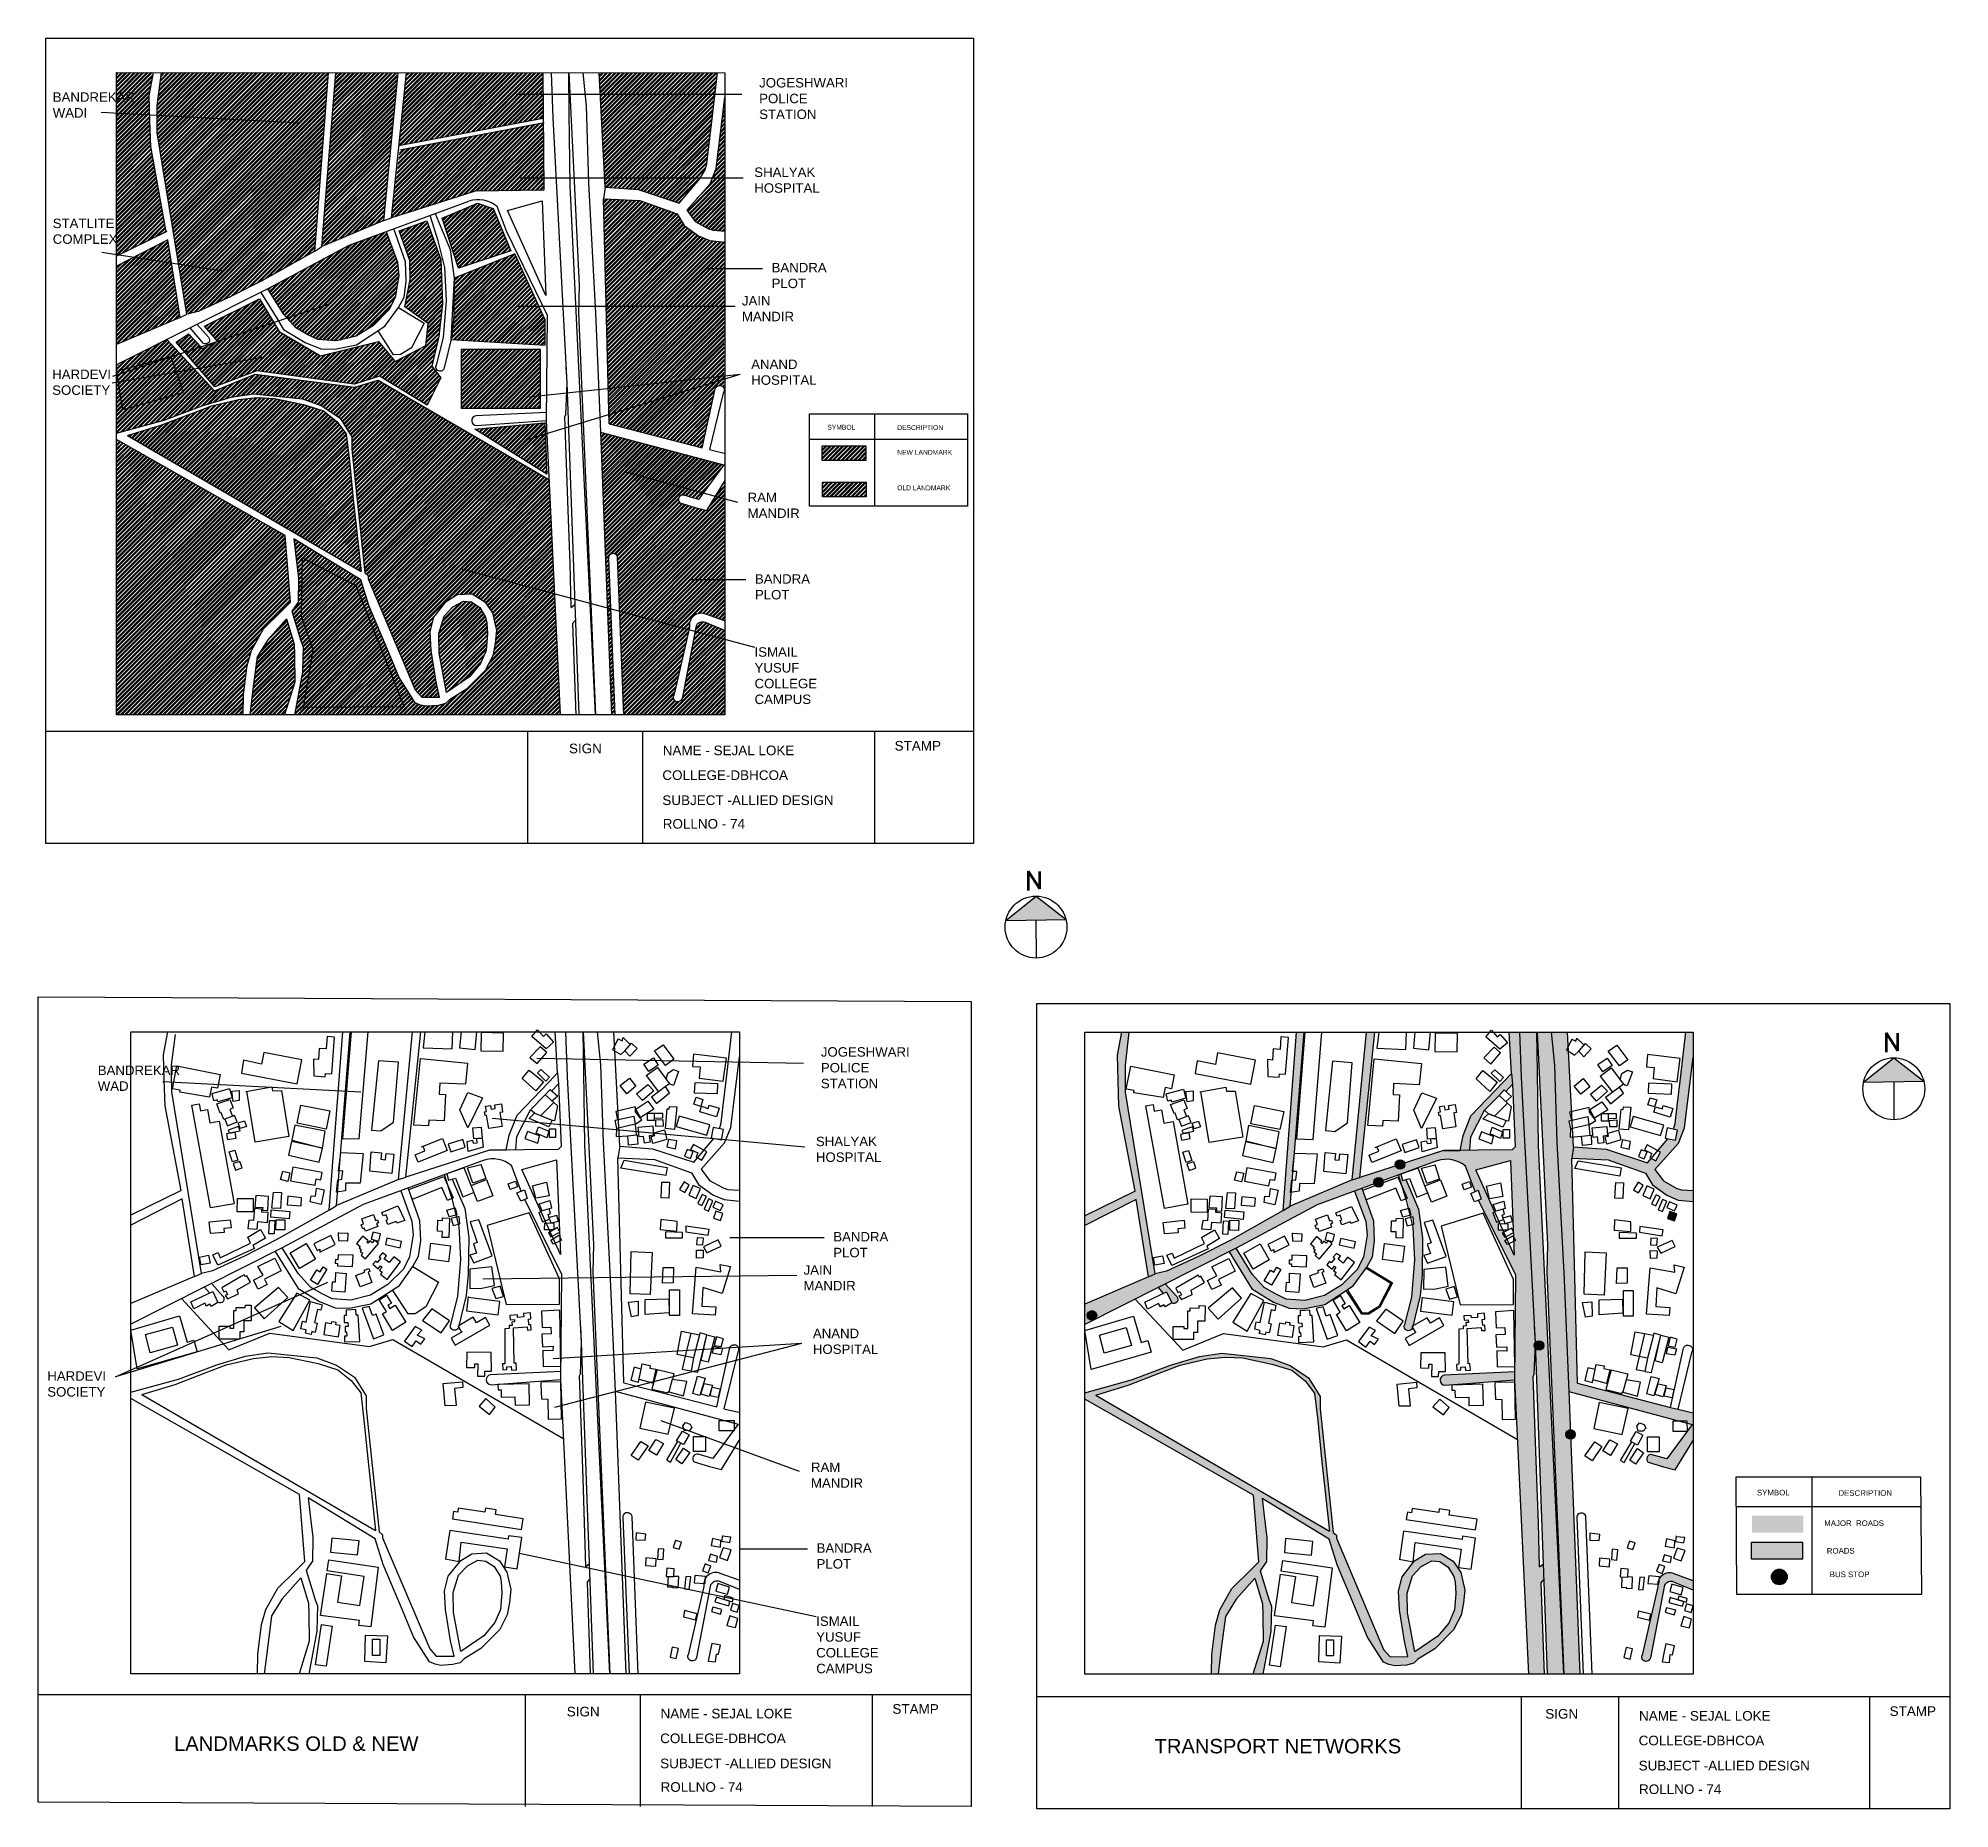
# Model space of a CAD drawing. Header units: millimetres. Extents: x -75360 to 914439, y -5036 to 71141.
# Drawn here: x 433036 to 512413, y -4420 to 69097 of the extents above; entities that cross this region are included whole.
import ezdxf

# ---------------------------------------------------------------- set-up
doc = ezdxf.new("R2010")
doc.units = ezdxf.units.MM
doc.styles.get("Standard").update_dxf_attribs({"font": 'arial.ttf'})
pattern_1 = [(45, (-412823.67, 39993.6), (-87.557497, 87.557497), []), (45, (-412765.3, 39993.6), (-87.557497, 87.557497), [])]
pattern_2 = [(45, (-411077.6, 40076.67), (-87.557497, 87.557497), []), (45, (-411019.23, 40076.67), (-87.557497, 87.557497), [])]

msp = doc.modelspace()

# ---------------------------------------------------------------- texts
at = {"attachment_point": 1}
for s, insert, char_height in [('BANDREKAR\\PWADI', (433639, 66850), 393), ('JOGESHWARI POLICE STATION ', (462974, 67445), 392.96), ('SHALYAK HOSPITAL', (462770, 63729), 392.96), ('STATLITE \\PCOMPLEX', (433639, 61606), 393), ('BANDRA PLOT', (463489, 59769), 392.96), ('JAIN MANDIR ', (462257, 58393), 392.96), ('ANAND HOSPITAL', (462643, 55755), 392.96), ('HARDEVI \\PSOCIETY', (433617, 55337), 393), ('RAM MANDIR', (462493, 50226), 393), ('BANDRA PLOT', (462797, 46843), 392.96), ('ISMAIL YUSUF COLLEGE CAMPUS', (462782, 43808), 392.96), ('JOGESHWARI POLICE STATION ', (465535, 27202), 392.96), ('BANDREKAR\\PWADI', (435509, 26437), 393), ('SHALYAK HOSPITAL', (465330, 23487), 392.96), ('BANDRA PLOT', (466050, 19527), 392.96), ('JAIN MANDIR ', (464817, 18151), 392.96), ('ANAND HOSPITAL', (465204, 15512), 392.96), ('HARDEVI \\PSOCIETY', (433412, 13743), 393), ('RAM MANDIR', (465124, 9956), 393), ('BANDRA PLOT', (465357, 6601), 392.96), ('ISMAIL YUSUF COLLEGE CAMPUS', (465342, 3566), 392.96)]:
    msp.add_mtext_dynamic_manual_height_columns(s, width=392.96, gutter_width=1965, heights=[0], dxfattribs=dict(at, insert=insert, char_height=char_height))
for s, insert, char_height in [('SYMBOL', (465803, 53045), 200), ('DESCRIPTION', (468704, 53030), 200), ('NEW LANDMARK', (468704, 52002), 200), ('OLD LANDMARK', (468704, 50527), 200), ('SIGN', (455076, 39807), 400), ('NAME - SEJAL LOKE', (458970, 39725), 400), ('STAMP', (468598, 39918), 400), ('COLLEGE-DBHCOA', (458954, 38698), 400), ('SUBJECT -ALLIED DESIGN', (458954, 37656), 400), ('ROLLNO - 74', (458970, 36676), 400), ('SYMBOL', (504406, 8824), 233.3), ('DESCRIPTION', (507790, 8807), 233.26), ('MAJOR  ROADS', (507200, 7553), 233.26), ('  ROADS', (507126, 6409), 233.3), (' BUS STOP ', (507339, 5430), 233.3), ('SIGN', (454984, -186), 400), ('NAME - SEJAL LOKE', (458879, -269), 400), ('STAMP', (468507, -76), 400), ('SIGN', (495616, -278), 400), ('NAME - SEJAL LOKE', (499511, -360), 400), ('STAMP', (509917, -167), 400), ('LANDMARKS OLD & NEW', (438675, -1415), 600), ('COLLEGE-DBHCOA', (458863, -1296), 400), ('TRANSPORT NETWORKS', (479391, -1520), 600), ('COLLEGE-DBHCOA', (499495, -1387), 400), ('SUBJECT -ALLIED DESIGN', (458863, -2338), 400), ('SUBJECT -ALLIED DESIGN', (499495, -2429), 400), ('ROLLNO - 74', (458879, -3317), 400), ('ROLLNO - 74', (499511, -3409), 400)]:
    msp.add_mtext(s, dxfattribs=dict(at, insert=insert, char_height=char_height))

# ---------------------------------------------------------------- hatches: boundary and pattern name
at = {"true_color": 0xa953a0}
h = msp.add_hatch(dxfattribs=at)
h.set_pattern_fill('ANSI32', color=215, scale=13)
h.set_pattern_definition(pattern_1)
h.paths.add_polyline_path([(461553, 50717), (460806, 49491), (460312, 49617), (459680, 49808, -0.804471), (459846, 50120), (460451, 49950), (461507, 51379), (456388, 52740), (456841, 41006), (456991, 41006), (456733, 47509, -1.0475), (457082, 47543), (457338, 41006), (461553, 41006), (461553, 44503), (460745, 44834, 0.375622), (460358, 44701), (459771, 41685, -1.147601), (459433, 41800), (460083, 44632, -0.606709), (460759, 45176), (461553, 44895)])
h.paths.add_polyline_path([(460925, 60698), (460455, 60892), (459862, 61326), (459570, 61811), (458024, 62360), (456512, 62434), (456749, 53090), (460611, 52087), (461138, 54486, -0.982637), (461522, 54480), (461537, 60635)])
h.paths.add_polyline_path([(461005, 65635), (461242, 67661), (456336, 67663), (456583, 62909), (457943, 62811), (459655, 62245), (460495, 63240), (460730, 63636), (460799, 63879), (460884, 64605)])
h.paths.add_polyline_path([(461553, 66629), (461193, 63690), (460939, 63054), (459963, 61964), (460311, 61491), (460875, 61182), (461076, 61121), (461553, 61092)])
h.paths.add_polyline_path([(454263, 50758), (447159, 54893), (446189, 54603), (442051, 55149), (440353, 54457), (438383, 56585), (436289, 55531), (436289, 55278), (438549, 55875), (438901, 54860), (439039, 54378), (436547, 53665), (436289, 55278), (436289, 52698), (438260, 53240), (439849, 53836), (441048, 54193), (441974, 54333), (444007, 54121), (444817, 53827), (445572, 53318), (446055, 52545), (446055, 52029), (446595, 46898), (446732, 46776), (446740, 46655), (448692, 42039), (448967, 41734), (449706, 41742), (449560, 42374), (449353, 43679), (449307, 44451), (449460, 45054), (449982, 45712), (450437, 45993), (451051, 46026), (451587, 45697), (451898, 45234), (452060, 44501), (452008, 43970), (451912, 43458), (451601, 42845), (450822, 42062), (450121, 41630), (449953, 41467), (449641, 41390), (449155, 41357), (448915, 41405), (448689, 41506), (448026, 42547), (447565, 43644), (446763, 45548), (446435, 46610), (443645, 48307), (443746, 47473), (443842, 46674), (443833, 45687), (443569, 45305), (443939, 44080), (444037, 43830), (444008, 42780), (443679, 41006), (454729, 41006)])
h.paths.add_polyline_path([(448734, 48290), (452500, 48353), (452500, 46104), (448734, 46104)], flags=16)
h.paths.add_polyline_path([(446231, 46368), (448227, 41331), (444058, 41305), (444452, 43684), (443965, 45103), (444011, 47523)], flags=0)
h.paths.add_polyline_path([(443288, 48447), (436289, 52435), (436289, 41006), (441549, 41006), (441558, 41827), (441713, 43051), (441892, 43678), (442388, 44568), (443133, 45300), (443516, 45676)], flags=17)
h.paths.add_polyline_path([(445829, 52676), (445432, 53188), (444879, 53626), (444058, 53887), (442853, 54138), (442132, 54178), (441370, 54101), (440239, 53836), (439371, 53503), (438126, 53025), (436741, 52601), (446445, 46953), (446121, 49953), (445959, 51539)], flags=17)
h.paths.add_polyline_path([(446231, 46368), (444011, 47523), (443965, 45103), (444452, 43684), (444058, 41305), (448227, 41331)], flags=16)
h.paths.add_polyline_path([(443675, 43476), (443667, 43933), (443341, 44994), (442566, 44119), (442124, 43407), (441954, 42075), (441817, 41006), (443269, 41006), (443694, 42362)], flags=17)
h.paths.add_polyline_path([(454076, 53132), (451168, 52870), (454159, 50996)], flags=17)
h.paths.add_polyline_path([(438901, 54860), (438549, 55875), (436289, 55278), (436547, 53665), (439039, 54378)], flags=17)
h.paths.add_polyline_path([(452500, 48353), (448734, 48290), (448734, 46104), (452500, 46104)], flags=0)
h.paths.add_polyline_path([(445083, 67666), (438149, 67668), (437976, 66298), (437977, 66010), (437979, 65172), (439214, 57635), (439680, 57745), (441001, 58354), (442315, 59021), (444525, 60256)])
h.paths.add_polyline_path([(438416, 60724), (436289, 59634), (436289, 56376), (438929, 57506)])
h.paths.add_polyline_path([(437706, 64597), (437672, 65663), (437640, 66709), (437824, 67668), (436289, 67669), (436289, 60048), (438354, 61061)])
h.paths.add_polyline_path([(453878, 56185), (450599, 56185), (450599, 53724), (453878, 53724)], flags=17)
h.paths.add_polyline_path([(451932, 62027), (451271, 62245), (449814, 61626), (450492, 59543), (452661, 60271)])
h = msp.add_hatch(dxfattribs=at)
h.set_pattern_fill('ANSI32', color=215, scale=13)
h.set_pattern_definition(pattern_1)
h.paths.add_polyline_path([(447977, 67665), (445390, 67666), (444818, 60446), (447392, 61533)])
h = msp.add_hatch(dxfattribs=at)
h.set_pattern_fill('ANSI32', color=215, scale=13)
h.set_pattern_definition(pattern_1)
h.paths.add_polyline_path([(453996, 67663), (448323, 67665), (448014, 64649), (454009, 65779)])
at = {"true_color": 0xd19cc7}
h = msp.add_hatch(dxfattribs=at)
h.set_pattern_fill('ANSI32', color=9, scale=13)
h.set_pattern_definition(pattern_1)
h.paths.add_polyline_path([(447601, 57813), (447858, 58326), (448004, 59233), (447955, 59800), (447490, 61065), (445934, 60493), (442570, 58692), (443236, 57624), (443738, 57067), (444198, 56796), (444649, 56583), (445420, 56525), (446239, 56728), (446961, 57173)], flags=17)
h.paths.add_polyline_path([(449378, 55475), (449678, 56709), (449828, 58067), (449748, 59912), (449172, 61508), (448029, 61095), (448471, 59873), (448487, 59082), (448254, 57940), (449228, 57247), (449136, 56332), (447862, 55667), (447171, 56498), (444762, 55908), (443047, 56914), (442231, 58279), (439941, 57139), (440474, 56515), (439858, 56207), (439283, 56823), (438759, 56482), (440375, 54626), (442109, 55292), (446164, 54726), (447205, 55067), (449186, 53861), (449753, 55001)])
h.paths.add_polyline_path([(452828, 60146), (450313, 59129), (450293, 57584), (450207, 56718), (450175, 56584), (454090, 56354), (454085, 57401)])
h.paths.add_polyline_path([(454010, 65590), (448049, 64466), (447705, 61633), (451179, 62749), (454028, 62783)])
h = msp.add_hatch(dxfattribs=at)
h.set_pattern_fill('ANSI32', color=9, scale=13)
h.set_pattern_definition(pattern_2)
h.paths.add_polyline_path([(467406, 52175), (465586, 52175), (465586, 51569), (467406, 51569)])
at = {"true_color": 0xa953a0}
h = msp.add_hatch(dxfattribs=at)
h.set_pattern_fill('ANSI32', color=215, scale=13)
h.set_pattern_definition(pattern_2)
h.paths.add_polyline_path([(467417, 50665), (465597, 50665), (465597, 50059), (467417, 50059)])
h = msp.add_hatch(dxfattribs=at)
h.set_pattern_fill('ANSI32', color=215, scale=13)
h.set_pattern_definition(pattern_1)
h.paths.add_polyline_path([(446231, 46368), (444011, 47523), (443965, 45103), (444452, 43684), (444058, 41305), (448227, 41331)])
h.paths.add_polyline_path([(451691, 44365), (451662, 44827), (451615, 45063), (451377, 45459), (451023, 45688), (450693, 45720), (450257, 45486), (449895, 45097), (449671, 44379), (449682, 43559), (449985, 41931), (450942, 42584), (451401, 43132), (451631, 43679)])
h.paths.add_polyline_path([(452500, 48353), (448734, 48290), (448734, 46104), (452500, 46104)])
at = {"true_color": 0x000000}
h = msp.add_hatch(color=18, dxfattribs=at)
h.dxf.hatch_style = 1
h.paths.add_polyline_path([(474469, 33475), (473213, 32459), (475715, 32501)])
at = {"true_color": 0xf8f6b0}
h = msp.add_hatch(color=51, dxfattribs=at)
h.dxf.hatch_style = 1
h.paths.add_polyline_path([(478189, 25331), (478187, 26169), (478186, 26457), (478344, 27827), (478032, 27827), (477849, 26868), (477882, 25822), (477915, 24756), (478580, 21228), (476498, 20206), (476498, 19793), (478625, 20883), (479139, 17665), (479423, 17794)])
h.paths.add_polyline_path([(479837, 17370), (479549, 17225), (479763, 16981), (479892, 17043), (480112, 16582, 0.844105), (480316, 16845)])
h = msp.add_hatch(color=51, dxfattribs=at)
h.dxf.hatch_style = 1
h.paths.add_polyline_path([(498152, 22970), (496793, 23068), (496722, 22593), (498234, 22519), (499780, 21969), (500072, 21485), (500664, 21051), (501135, 20857), (501763, 20792), (501763, 21251), (501286, 21280), (501084, 21341), (500521, 21650), (500173, 22123), (501149, 23213), (501403, 23848), (501763, 26788), (501763, 27820), (501452, 27820), (501215, 25794), (501094, 24764), (501009, 24038), (500940, 23795), (501103, 23763), (501019, 23337), (500705, 23399), (500289, 22907), (500408, 22842), (500202, 22487), (500023, 22591), (499865, 22404)])
h.paths.add_polyline_path([(488529, 19152), (488495, 19977), (488012, 21339), (487700, 21224), (488165, 19959), (488214, 19392), (488068, 18485), (487811, 17971), (487171, 17332), (486449, 16887), (485630, 16683), (484859, 16742), (484408, 16955), (483948, 17226), (483446, 17783), (482780, 18851), (482489, 18704), (483123, 17672), (483436, 17162), (484333, 16618), (484984, 16361), (485558, 16342), (486457, 16521), (487644, 17294), (488208, 18071), (488441, 18503)])
h.paths.add_polyline_path([(490523, 19288), (490358, 20481), (489830, 21709), (489684, 21668), (489613, 21928), (489517, 21893), (489685, 21370), (489881, 20927), (489834, 20906), (489856, 20837), (489938, 20506), (489958, 20512), (490030, 20227), (490008, 20221), (490030, 20132), (490124, 20155), (490159, 19854), (490103, 19838), (490129, 19733), (490194, 18370), (490069, 16828), (489779, 15682, 1.121354), (490104, 15564), (490081, 15604), (490119, 15626), (490416, 16877), (490503, 17743)])
h.paths.add_polyline_path([(494358, 13720), (491417, 13577, 0.910234), (491445, 13171), (494355, 13389)])
h.paths.add_polyline_path([(486950, 6813), (486942, 6935), (486805, 7057), (486265, 12188), (486265, 12704), (485782, 13477), (485027, 13986), (484217, 14280), (482184, 14492), (481258, 14352), (480059, 13995), (478470, 13399), (476498, 12857), (476498, 12594), (483498, 8606), (483725, 5835), (483342, 5459), (482598, 4727), (482102, 3837), (481923, 3209), (481768, 1986), (481759, 1165), (482027, 1165), (482164, 2234), (482334, 3566), (482776, 4278), (483551, 5153), (483877, 4092), (483884, 3635), (483903, 2521), (483479, 1165), (483888, 1165), (484218, 2939), (484247, 3989), (484149, 4239), (483779, 5464), (484043, 5846), (484052, 6833), (483956, 7631), (483855, 8466), (486645, 6769), (486973, 5707), (487774, 3803), (488236, 2706), (488899, 1664), (489125, 1564), (489365, 1516), (489850, 1549), (490163, 1626), (490331, 1789), (491032, 2221), (491811, 3004), (492122, 3617), (492217, 4129), (492270, 4660), (492108, 5392), (491797, 5856), (491261, 6185), (490647, 6152), (490192, 5871), (489670, 5213), (489517, 4610), (489563, 3838), (489769, 2533), (489916, 1901), (489177, 1893), (488902, 2198)])
h.paths.add_polyline_path([(486655, 7112), (476951, 12760), (478335, 13184), (479581, 13662), (480449, 13995), (481580, 14260), (482342, 14337), (483063, 14297), (484268, 14046), (485088, 13785), (485642, 13347), (486039, 12835), (486169, 11698), (486331, 10112)], flags=16)
h.paths.add_polyline_path([(489881, 4538), (490105, 5256), (490467, 5645), (490903, 5879), (491233, 5847), (491587, 5618), (491825, 5222), (491872, 4986), (491901, 4524), (491841, 3838), (491611, 3291), (491152, 2743), (490195, 2090), (489892, 3718)], flags=16)
h.paths.add_polyline_path([(485600, 27825), (485293, 27825), (484735, 20415), (485028, 20605), (485073, 21173), (485039, 21168), (485090, 21680), (485113, 21682), (485142, 22037), (485117, 22036), (485189, 22632)])
h.paths.add_polyline_path([(488533, 27824), (488187, 27824), (487601, 21692), (487915, 21792)])
h.paths.add_polyline_path([(493094, 24583), (493700, 25203), (493908, 25430), (493975, 25369), (494256, 25666), (494217, 26115), (493867, 25750), (492530, 24356), (492202, 23537), (492084, 22916), (492484, 22921), (492524, 23475)])
at = {"true_color": 0xf7f281}
h = msp.add_hatch(color=51, dxfattribs=at)
h.dxf.hatch_style = 1
h.paths.add_polyline_path([(491124, 22484, -0.25843), (492304, 22266), (492707, 21210), (492836, 21267), (492953, 20898), (492850, 20855), (494393, 17739), (494355, 13389), (494939, 1165), (495572, 1165), (495438, 4953), (495566, 5109), (495543, 5750), (495382, 5620), (495337, 7447), (495270, 9285), (495119, 13533), (495161, 13627), (495209, 14929), (495174, 15595), (494631, 25954), (494563, 27822), (494112, 27822), (494217, 26115), (494256, 25666), (494361, 23060), (494238, 22942), (491389, 22908), (487915, 21792), (487601, 21692), (485028, 20605), (484735, 20415), (482525, 19180), (481210, 18512), (479890, 17904), (479423, 17794), (479139, 17665), (476498, 16535), (476498, 15690), (482780, 18851), (486144, 20652)])
h.paths.add_polyline_path([(492729, 22105), (494173, 22500), (494291, 19543), (494312, 19503), (494293, 19493), (494301, 19305), (494377, 19178), (494307, 19142), (494330, 18573), (494116, 19045), (494050, 19012), (493934, 19175), (494031, 19233), (493984, 19335), (493932, 19308), (493832, 19473), (493903, 19514), (493856, 19618), (493655, 19619), (493665, 19871), (493743, 19869), (493695, 19975), (493591, 19934), (493439, 20324), (493517, 20366)], flags=16)
h.paths.add_polyline_path([(493758, 21573), (493859, 21009), (493307, 20910), (493177, 21429)], flags=0)
h.paths.add_polyline_path([(493452, 20676), (493892, 20813), (493955, 20501), (493570, 20393)], flags=0)
at = {"true_color": 0xf8d731}
h = msp.add_hatch(color=40, dxfattribs=at)
h.dxf.hatch_style = 1
h.paths.add_polyline_path([(495341, 23124), (495297, 26152), (495273, 27822), (494563, 27822), (494631, 25954), (495209, 14929), (495710, 1165), (496389, 1165)])
h.paths.add_polyline_path([(496598, 12899), (496385, 17856), (496101, 23241), (495997, 26451), (495864, 27822), (495280, 27822), (495510, 23028), (495704, 18993), (495681, 17855), (496389, 1165), (497051, 1165)])
at = {"true_color": 0xf7f281}
h = msp.add_hatch(color=51, dxfattribs=at)
h.dxf.hatch_style = 1
h.paths.add_polyline_path([(496793, 23068), (496772, 23479), (496662, 23470), (496678, 23807), (496602, 24149), (496704, 24172), (496629, 24509), (496717, 24530), (496588, 27026), (496492, 27075), (496577, 27239), (496546, 27822), (495864, 27822), (495997, 26451), (496101, 23241), (496385, 17856), (496598, 12899), (501153, 11688), (501501, 11688), (501502, 11595), (501717, 11538), (500661, 10108), (500056, 10279, 0.804471), (499889, 9967), (500522, 9776), (501015, 9649), (501763, 10875), (501763, 12016), (501122, 12172), (500821, 12246), (496959, 13249), (496722, 22593)])
at = {"true_color": 0x000000}
h = msp.add_hatch(color=18, dxfattribs=at)
h.dxf.hatch_style = 1
h.paths.add_polyline_path([(510089, 26760), (508833, 25744), (511336, 25786)])
h = msp.add_hatch(color=256)
h.dxf.hatch_style = 1
h.set_gradient(color1=(0, 0, 255), color2=(242, 103, 34), tint=1)
h.paths.add_polyline_path([(489782, 22329, 1), (489388, 22329, 1)])
h = msp.add_hatch(color=256)
h.dxf.hatch_style = 1
h.set_gradient(color1=(0, 0, 255), color2=(242, 103, 34), tint=1)
h.paths.add_polyline_path([(488891, 21590, 1), (488497, 21590, 1)])
h = msp.add_hatch(color=18, dxfattribs=at)
h.dxf.hatch_style = 1
h.paths.add_polyline_path([(501075, 20280), (500789, 20374), (500694, 20084), (500980, 19990)])
h = msp.add_hatch(color=256)
h.dxf.hatch_style = 1
h.set_gradient(color1=(0, 0, 255), color2=(242, 103, 34), tint=1)
h.paths.add_polyline_path([(476989, 16065, 1), (476595, 16065, 1)])
h = msp.add_hatch(color=256)
h.dxf.hatch_style = 1
h.set_gradient(color1=(0, 0, 255), color2=(242, 103, 34), tint=1)
h.paths.add_polyline_path([(495554, 14814, 1), (495160, 14814, 1)])
h = msp.add_hatch(color=256)
h.dxf.hatch_style = 1
h.set_gradient(color1=(0, 0, 255), color2=(242, 103, 34), tint=1)
h.paths.add_polyline_path([(496864, 11124, 1), (496470, 11124, 1)])
at = {"true_color": 0xf7f281}
h = msp.add_hatch(color=51, dxfattribs=at)
h.dxf.hatch_style = 1
edge = h.paths.add_edge_path()
edge.add_arc((495623, 8091), 235, 338.46231, 572.67014)
edge.add_line((495425, 7964), (495683, 1461))
edge.add_line((495683, 1461), (496098, 1467))
edge.add_line((496098, 1467), (495842, 8005))
h.paths.add_polyline_path([(506297, 6622), (504180, 6676), (504180, 5942), (506297, 5915)])
at = {"true_color": 0xf8d731}
h = msp.add_hatch(color=40, dxfattribs=at)
h.dxf.hatch_style = 1
h.paths.add_polyline_path([(506329, 7749), (504207, 7749), (504207, 7042), (506329, 7042)])
at = {"true_color": 0xf8f6b0}
h = msp.add_hatch(color=51, dxfattribs=at)
h.dxf.hatch_style = 1
h.paths.add_polyline_path([(500969, 5335, 0.378446), (500352, 5137), (500339, 4911), (500284, 4914, 0.06348), (500293, 4791), (499643, 1959, 1.147601), (499981, 1844), (500567, 4860, -0.375622), (500955, 4993), (501763, 4662), (501763, 5041)])
h = msp.add_hatch(color=256)
h.dxf.hatch_style = 1
h.set_gradient(color1=(0, 0, 255), color2=(242, 103, 34), tint=1)
h.paths.add_polyline_path([(505661, 5206, 1), (505006, 5206, 1)])

# ---------------------------------------------------------------- linework, layer by layer
for p, q in [((436289, 67669), (461553, 67661)), ((436289, 41006), (436289, 67669)), ((453996, 67663), (454028, 62783)), ((461553, 67661), (461553, 41006)), ((452880, 66778), (462253, 66778)), ((443870, 65572), (435652, 66008)), ((448014, 64649), (454009, 65779)), ((448049, 64466), (454043, 65596)), ((460495, 63240), (460730, 63636)), ((462303, 63291), (453067, 63291)), ((456583, 62909), (456512, 62434)), ((449814, 61626), (451271, 62245)), ((451271, 62245), (451932, 62027)), ((451932, 62027), (452661, 60271)), ((447392, 61533), (447705, 61633)), ((448029, 61095), (449172, 61508)), ((449172, 61508), (449748, 59912)), ((450492, 59543), (449814, 61626)), ((438370, 61069), (436289, 60048)), ((438416, 60724), (436289, 59634)), ((444525, 60256), (444818, 60446)), ((448471, 59873), (448029, 61095)), ((440703, 59421), (435676, 60205)), ((448487, 59082), (448471, 59873)), ((449748, 59912), (449828, 58067)), ((452661, 60271), (450492, 59543)), ((460828, 59542), (463111, 59542)), ((448254, 57940), (448487, 59082)), ((436137, 55059), (445084, 58051)), ((439941, 57139), (442231, 58279)), ((442231, 58279), (443047, 56914)), ((449828, 58067), (449678, 56709)), ((452880, 57977), (461972, 57977)), ((438929, 57506), (436289, 56376)), ((438929, 57506), (439214, 57635)), ((449228, 57247), (448254, 57940)), ((449136, 56332), (449228, 57247)), ((438759, 56482), (439283, 56823)), ((440375, 54626), (438759, 56482)), ((439283, 56823), (439858, 56207)), ((439858, 56207), (440474, 56515)), ((440474, 56515), (439941, 57139)), ((443047, 56914), (444762, 55908)), ((444762, 55908), (447171, 56498)), ((447171, 56498), (447862, 55667)), ((449678, 56709), (449378, 55475)), ((442443, 55851), (436101, 54773)), ((447862, 55667), (449136, 56332)), ((450599, 56185), (450599, 53724)), ((450599, 56185), (453878, 56185)), ((453878, 56185), (453878, 53724)), ((442109, 55292), (440375, 54626)), ((446164, 54726), (442109, 55292)), ((447205, 55067), (446164, 54726)), ((449186, 53861), (447205, 55067)), ((449753, 55001), (449186, 53861)), ((449378, 55475), (449753, 55001)), ((453378, 52454), (462181, 55150)), ((453430, 54208), (462181, 55150)), ((453878, 53724), (450612, 53724)), ((467760, 53506), (467760, 49667)), ((451168, 52870), (454076, 53132)), ((454159, 50996), (451168, 52870)), ((454076, 53132), (454159, 50996)), ((465058, 52449), (471628, 52449)), ((462082, 49819), (457381, 51088)), ((443965, 45103), (444011, 47523)), ((444011, 47523), (446231, 46368)), ((450554, 47081), (462782, 43808)), ((446231, 46368), (448227, 41331)), ((460136, 46616), (462419, 46616)), ((444452, 43684), (443965, 45103)), ((444058, 41305), (444452, 43684)), ((448227, 41331), (444058, 41305)), ((461553, 41006), (436289, 41006)), ((433351, 40320), (471872, 40320)), ((453352, 40320), (453352, 35665)), ((458123, 40320), (458123, 35665)), ((467758, 40320), (467758, 35665)), ((436888, 27846), (462152, 27838)), ((436888, 1183), (436888, 27846)), ((462152, 27838), (462152, 1183)), ((476498, 27828), (501763, 27820)), ((476498, 1165), (476498, 27828)), ((501763, 27820), (501763, 1165)), ((453743, 26748), (464813, 26535)), ((446430, 25330), (438212, 25766)), ((440259, 25281), (440981, 25483)), ((440981, 25483), (441086, 25105)), ((454606, 26133), (454645, 25684)), ((479870, 25263), (480592, 25465)), ((480592, 25465), (480697, 25088)), ((494217, 26115), (494256, 25666)), ((440328, 24979), (440259, 25281)), ((440470, 25018), (440328, 24979)), ((440492, 24940), (440470, 25018)), ((441086, 25105), (440492, 24940)), ((479939, 24961), (479870, 25263)), ((480081, 25000), (479939, 24961)), ((480103, 24922), (480081, 25000)), ((480697, 25088), (480103, 24922)), ((464863, 23049), (451893, 24244)), ((457182, 23086), (457111, 22611)), ((496793, 23068), (496722, 22593)), ((450859, 22196), (451418, 22337)), ((490470, 22178), (491029, 22319)), ((447990, 21710), (448304, 21810)), ((487601, 21692), (487915, 21792)), ((438969, 21246), (436888, 20224)), ((439014, 20901), (436888, 19811)), ((478580, 21228), (476498, 20206)), ((478625, 20883), (476498, 19793)), ((445124, 20432), (445417, 20623)), ((453828, 20342), (453959, 20411)), ((484735, 20415), (485028, 20605)), ((493439, 20324), (493570, 20393)), ((461760, 19299), (465671, 19299)), ((439528, 17683), (436888, 16553)), ((439528, 17683), (439812, 17812)), ((451503, 17577), (464532, 17735)), ((479139, 17665), (476498, 16535)), ((479139, 17665), (479423, 17794)), ((436245, 13517), (445056, 17446)), ((443115, 15608), (436245, 13517)), ((437497, 15269), (438607, 15582)), ((437687, 14516), (437497, 15269)), ((438607, 15582), (438817, 14835)), ((477108, 15251), (478218, 15564)), ((477298, 14498), (477108, 15251)), ((478218, 15564), (478428, 14817)), ((438817, 14835), (437687, 14516)), ((454415, 14281), (464741, 14908)), ((454490, 12249), (464741, 14908)), ((478428, 14817), (477298, 14498)), ((500821, 12246), (501122, 12173)), ((464642, 9577), (458901, 11694)), ((506689, 9362), (506689, 4470)), ((503538, 8129), (511201, 8129)), ((462152, 6373), (464979, 6373)), ((453018, 6192), (465342, 3566)), ((462152, 1183), (436888, 1183)), ((501763, 1165), (476498, 1165)), ((433036, 326), (471781, 326)), ((453261, 326), (453261, -4329)), ((458032, 326), (458032, -4329)), ((467667, 326), (467667, -4329)), ((474502, 235), (512413, 235)), ((494614, 235), (494614, -4420)), ((498664, 235), (498664, -4420)), ((509077, 235), (509077, -4420))]:
    msp.add_line(p, q)
at = {"color": 18, "lineweight": 211, "true_color": 0x000000}
for p, q in [((474150, 34508), (474150, 33709)), ((474150, 34508), (474634, 33771)), ((474634, 33771), (474634, 34501)), ((509771, 27793), (509771, 26994)), ((509771, 27793), (510254, 27056)), ((510254, 27056), (510254, 27786))]:
    msp.add_line(p, q, dxfattribs=at)
at = {"color": 18, "true_color": 0x000000}
for p, q in [((473213, 32459), (474469, 33475)), ((474469, 33475), (475715, 32501)), ((473213, 32459), (475715, 32501)), ((474464, 32480), (474469, 30906)), ((508833, 25744), (510089, 26760)), ((510089, 26760), (511336, 25786)), ((508833, 25744), (511336, 25786)), ((510085, 25765), (510089, 24191))]:
    msp.add_line(p, q, dxfattribs=at)
for points in [[(433351, 69097), (471872, 69097), (471872, 35665), (433351, 35665)], [(465058, 53506), (471628, 53506), (471628, 49667), (465058, 49667)], [(465586, 52175), (467406, 52175), (467406, 51569), (465586, 51569)], [(465597, 50665), (467417, 50665), (467417, 50059), (465597, 50059)], [(433036, 29292), (471781, 29103), (471781, -4329), (433036, -4140)], [(474502, 29012), (512413, 29012), (512413, -4420), (474502, -4420)], [(454262, 23809), (454515, 23809), (454515, 23448), (454262, 23448)], [(493873, 23791), (494126, 23791), (494126, 23430), (493873, 23430)], [(459253, 17124), (459661, 17124), (459661, 16058), (459253, 16058)], [(498864, 17106), (499272, 17106), (499272, 16040), (498864, 16040)], [(461314, 11706), (461938, 11706), (461938, 11267), (461314, 11267)], [(500925, 11688), (501501, 11688), (501504, 11250), (500925, 11250)], [(460245, 11039), (460739, 11039), (460739, 10413), (460245, 10413)], [(499856, 11021), (500350, 11021), (500350, 10395), (499856, 10395)], [(503538, 9362), (511201, 9362), (511234, 4470), (503571, 4470)], [(504175, 6649), (506297, 6649), (506297, 5942), (504175, 5942)], [(446919, 2617), (447217, 2617), (447217, 1946), (446919, 1946)], [(486530, 2599), (486828, 2599), (486828, 1928), (486530, 1928)]]:
    msp.add_lwpolyline(points, close=True)
for points in [[(438354, 61061), (437706, 64597), (437672, 65663), (437640, 66709), (437824, 67668)], [(437979, 65172), (437977, 66010), (437976, 66298), (438149, 67668)], [(444525, 60256), (445083, 67666)], [(447392, 61533), (444818, 60446), (445390, 67666)], [(447392, 61533), (447977, 67665)], [(454028, 62783), (451179, 62749), (447705, 61633), (448323, 67665)], [(455500, 41006), (454999, 54770), (454421, 65795), (454353, 67663)], [(456179, 41006), (455131, 62965), (455087, 65993), (455063, 67663)], [(455070, 67663), (455300, 62869), (455494, 58834), (455471, 57696), (456179, 41006)], [(455654, 67663), (455787, 66292), (455891, 63082), (456176, 57677)], [(456583, 62909), (456336, 67663)], [(460730, 63636), (460799, 63879), (460884, 64605), (461005, 65635), (461243, 67665)], [(461193, 63690), (461553, 66629)], [(444525, 60256), (442315, 59021), (441001, 58354), (439680, 57745), (439214, 57635), (437979, 65172)], [(459963, 61964), (460939, 63054), (461193, 63690)], [(456583, 62909), (457943, 62811), (459655, 62245), (460495, 63240)], [(450910, 62323), (445934, 60493), (442570, 58692), (436289, 55531)], [(452519, 61946), (453963, 62341), (454120, 58414), (452519, 61946)], [(456749, 53090), (456512, 62434), (458024, 62360), (459570, 61811), (459862, 61326), (460455, 60892), (460925, 60698), (461550, 60634)], [(459963, 61964), (460311, 61491), (460875, 61182), (461076, 61121), (461553, 61092)], [(442279, 58545), (442913, 57513), (443226, 57003), (444123, 56459), (444774, 56202), (445348, 56183), (446247, 56362), (447435, 57136), (447998, 57912), (448232, 58345), (448319, 58993), (448285, 59818), (447802, 61180)], [(438929, 57506), (438416, 60724)], [(447490, 61065), (447955, 59800), (448004, 59233), (447858, 58326), (447601, 57813), (446961, 57173), (446239, 56728), (445420, 56525), (444649, 56583), (444198, 56796), (443738, 57067), (443236, 57624), (442570, 58692)], [(454145, 53230), (454183, 57580), (452497, 61051)], [(452828, 60146), (450313, 59129), (450175, 56584), (454090, 56354), (454085, 57401), (452828, 60146)], [(447998, 57912), (449058, 57262), (448539, 56242), (448086, 55959), (447794, 55951), (447146, 56947)], [(456175, 57697), (456388, 52740)], [(438383, 56585), (440353, 54457), (442051, 55149), (446189, 54603), (447159, 54893), (454263, 50758)], [(439902, 56423), (439340, 57066)], [(438549, 55875), (438901, 54860), (438901, 54860), (439039, 54378), (436547, 53665), (436289, 55278), (438549, 55875)], [(454951, 53468), (454999, 54770), (454964, 55436)], [(436289, 52698), (438260, 53240), (439849, 53836), (441048, 54193), (441974, 54333), (444007, 54121), (444817, 53827), (445572, 53318), (446055, 52545), (446055, 52029), (446595, 46898), (446732, 46776), (446740, 46655), (448692, 42039), (448967, 41734), (449706, 41742), (449560, 42374), (449353, 43679), (449307, 44451), (449460, 45054), (449982, 45712), (450437, 45993), (451051, 46026), (451587, 45697), (451898, 45234), (452060, 44501), (452008, 43970), (451912, 43458), (451601, 42845), (450822, 42062), (450121, 41630), (449953, 41467), (449641, 41390), (449155, 41357), (448915, 41405), (448689, 41506), (448026, 42547), (447565, 43644), (446763, 45548), (446435, 46610), (443645, 48307), (443746, 47473), (443842, 46674), (443833, 45687), (443569, 45305), (443939, 44080), (444037, 43830), (444008, 42780), (443679, 41006)], [(436741, 52601), (438126, 53025), (439371, 53503), (440239, 53836), (441370, 54101), (442132, 54178), (442853, 54138), (444058, 53887), (444879, 53626), (445432, 53188), (445829, 52676), (445959, 51539), (446121, 49953), (446445, 46953)], [(456749, 53090), (460611, 52087), (461138, 54486)], [(461485, 54365), (460912, 52013), (461581, 51850)], [(454729, 41006), (454145, 53230)], [(455172, 45461), (455127, 47288), (455060, 49126), (454909, 53374), (454951, 53468)], [(441549, 41006), (441558, 41827), (441713, 43051), (441892, 43678), (442388, 44568), (443133, 45300), (443516, 45676), (443288, 48447), (436289, 52435)], [(436741, 52601), (446445, 46953)], [(456388, 52740), (456841, 41006)], [(456388, 52740), (461507, 51379)], [(457082, 47543), (457338, 41006)], [(449985, 41931), (449682, 43559), (449671, 44379), (449895, 45097), (450257, 45486), (450693, 45720), (451023, 45688), (451377, 45459), (451615, 45063), (451662, 44827), (451691, 44365), (451631, 43679), (451401, 43132), (450942, 42584), (449985, 41931)], [(455172, 45461), (455333, 45591)], [(443341, 44994), (442566, 44119), (442124, 43407), (441954, 42075), (441817, 41006)], [(443341, 44994), (443667, 43933), (443675, 43476), (443694, 42362), (443269, 41006)], [(455228, 44794), (455357, 44950)], [(455228, 44794), (455362, 41006)], [(438969, 21246), (438304, 24774), (438271, 25840), (438238, 26886), (438421, 27838)], [(445124, 20432), (445682, 27843)], [(447990, 21710), (445417, 20623), (445989, 27843)], [(445670, 23415), (446363, 23391), (446733, 27843)], [(446025, 27843), (445670, 23415)], [(447990, 21710), (448576, 27842)], [(454627, 22960), (451778, 22926), (448304, 21810), (448922, 27842)], [(449092, 27842), (449015, 27180), (450219, 27131), (450248, 27841)], [(450593, 27841), (450528, 27174), (451175, 27111), (451245, 27841)], [(451430, 27790), (451418, 27048), (452345, 27033), (452357, 27790), (451431, 27806)], [(452919, 24374), (454256, 25767), (454606, 26133), (454501, 27840)], [(453540, 27647), (453772, 27921), (454011, 27647), (454133, 27753), (454435, 27405), (454124, 27135), (453540, 27647)], [(456099, 1183), (455598, 14947), (455020, 25972), (454952, 27840)], [(456778, 1183), (455730, 23141), (455686, 26170), (455662, 27840)], [(455669, 27840), (455899, 23046), (456093, 19011), (456070, 17873), (456778, 1183)], [(456253, 27840), (456386, 26469), (456490, 23259), (456775, 17854)], [(457182, 23086), (456935, 27839)], [(461329, 23813), (461398, 24056), (461483, 24782), (461604, 25812), (461842, 27842)], [(478580, 21228), (477915, 24756), (477882, 25822), (477849, 26868), (478032, 27827)], [(478189, 25331), (478187, 26169), (478186, 26457), (478344, 27827)], [(484735, 20415), (485293, 27825)], [(487601, 21692), (485028, 20605), (485600, 27825)], [(485281, 23397), (485974, 23373), (486344, 27825)], [(485636, 27825), (485281, 23397)], [(487601, 21692), (488187, 27824)], [(494238, 22942), (491389, 22908), (487915, 21792), (488533, 27824)], [(488703, 27824), (488626, 27162), (489830, 27113), (489859, 27824)], [(490203, 27824), (490139, 27156), (490786, 27093), (490856, 27823)], [(491041, 27772), (491029, 27030), (491956, 27015), (491968, 27772), (491041, 27788)], [(492530, 24356), (493867, 25750), (494217, 26115), (494112, 27822)], [(493151, 27629), (493383, 27903), (493622, 27629), (493744, 27735), (494046, 27387), (493735, 27117), (493151, 27629)], [(495710, 1165), (495209, 14929), (494631, 25954), (494563, 27822)], [(496389, 1165), (495341, 23124), (495297, 26152), (495273, 27822)], [(495280, 27822), (495510, 23028), (495704, 18993), (495681, 17855), (496389, 1165)], [(495864, 27822), (495997, 26451), (496101, 23241), (496386, 17836)], [(496793, 23068), (496546, 27822)], [(500940, 23795), (501009, 24038), (501094, 24764), (501215, 25794), (501453, 27824)], [(438578, 25349), (438576, 26187), (438575, 26475), (438733, 27725)], [(444478, 26009), (444954, 25974), (444965, 26112), (445225, 26093), (445337, 27623), (445031, 27646), (444993, 27127), (444709, 27148), (444675, 26688), (444470, 26703), (444478, 26009)], [(453455, 26776), (453750, 26519), (454151, 26980), (453879, 27217), (453455, 26776)], [(457115, 27547), (456881, 27093), (457040, 27011), (457224, 26895), (457397, 27049)], [(457115, 27547), (457281, 27469), (457322, 27598), (457619, 27311)], [(457673, 27374), (457911, 27148), (457607, 26826), (457397, 27049), (457673, 27374)], [(458624, 27055), (458981, 27300), (459430, 26701), (459089, 26446), (458624, 27055)], [(484089, 25991), (484565, 25956), (484576, 26095), (484836, 26076), (484948, 27605), (484642, 27628), (484604, 27110), (484320, 27130), (484286, 26670), (484081, 26685), (484089, 25991)], [(493066, 26758), (493361, 26501), (493762, 26963), (493490, 27199), (493066, 26758)], [(496726, 27529), (496492, 27075), (496651, 26993), (496835, 26877), (497007, 27032)], [(496726, 27529), (496892, 27451), (496933, 27580), (497230, 27293)], [(497283, 27356), (497522, 27130), (497217, 26808), (497007, 27032), (497283, 27356)], [(498235, 27038), (498592, 27282), (499041, 26683), (498700, 26428), (498235, 27038)], [(438796, 26427), (440596, 26072), (440483, 25497), (440227, 25547), (440145, 25131), (438914, 25331), (438929, 25424), (438608, 25476), (438796, 26427)], [(441556, 26660), (441472, 26126), (443783, 25680), (443976, 26679), (442401, 26983), (442309, 26503), (441556, 26660)], [(446882, 23762), (447268, 23723), (447790, 24083), (447991, 26575), (447170, 26641), (446882, 23762)], [(448918, 26731), (450859, 26543), (450774, 25663), (449709, 25710), (449689, 25255), (449946, 25244), (449898, 24145), (449257, 24173), (449246, 23940), (448637, 23966), (448905, 26732)], [(453137, 25900), (453418, 26248), (454013, 25767), (453705, 25385), (453137, 25900)], [(453764, 26138), (453905, 26282), (454269, 25964), (454118, 25791), (453764, 26139)], [(458188, 26499), (458581, 26759), (458783, 26454), (458390, 26194), (458188, 26499)], [(458285, 26020), (458745, 26362), (459249, 25686), (459083, 25566)], [(459109, 25873), (459187, 26128), (459415, 26270), (459626, 26192), (459410, 25611), (459308, 25649), (459249, 25686)], [(460248, 26910), (460208, 26405), (460525, 26380), (460488, 25916), (461485, 25785), (461611, 26748), (460248, 26910)], [(461792, 23866), (462152, 26805)], [(478407, 26410), (480207, 26054), (480093, 25479), (479838, 25529), (479756, 25113), (478525, 25313), (478540, 25406), (478219, 25458), (478407, 26410)], [(481167, 26642), (481083, 26108), (483394, 25662), (483587, 26661), (482012, 26965), (481919, 26485), (481167, 26642)], [(486493, 23744), (486879, 23705), (487401, 24066), (487602, 26557), (486781, 26623), (486493, 23744)], [(488529, 26713), (490470, 26525), (490385, 25645), (489320, 25692), (489300, 25237), (489557, 25226), (489509, 24127), (488868, 24155), (488857, 23922), (488248, 23949), (488516, 26715)], [(492748, 25882), (493029, 26230), (493624, 25749), (493316, 25367), (492748, 25882)], [(493375, 26121), (493516, 26264), (493880, 25946), (493729, 25773), (493375, 26121)], [(497799, 26481), (498192, 26741), (498394, 26436), (498001, 26176), (497799, 26481)], [(497896, 26002), (498356, 26344), (498860, 25668), (498694, 25548)], [(498720, 25855), (498798, 26110), (499026, 26253), (499237, 26174), (499020, 25593), (498919, 25631), (498860, 25668)], [(499859, 26892), (499819, 26387), (500136, 26362), (500099, 25898), (501096, 25767), (501222, 26730), (499859, 26892)], [(501403, 23848), (501763, 26788)], [(441074, 25379), (441383, 25405), (441383, 24986), (441134, 24949), (441074, 25379)], [(441659, 25366), (442738, 25561), (442768, 25395), (443134, 25401), (443447, 23490), (442048, 23261), (441702, 25374)], [(454297, 25448), (454089, 25221)], [(454297, 25448), (454607, 25167), (454366, 24967)], [(454364, 25387), (454645, 25684), (454750, 23078), (454627, 22960)], [(457202, 25606), (457584, 25916), (457858, 25578), (457476, 25267), (457202, 25606)], [(457878, 25269), (458344, 25647), (458594, 25389), (458134, 24982), (457878, 25269)], [(458285, 26020), (458793, 25348)], [(458503, 25129), (458715, 24869), (459256, 25309), (459083, 25566), (458503, 25129)], [(460296, 25724), (460280, 25312), (461245, 25273), (461261, 25683), (460296, 25724)], [(481270, 25348), (482349, 25543), (482379, 25377), (482745, 25383), (483058, 23472), (481659, 23243), (481313, 25356)], [(493908, 25430), (493700, 25203)], [(493908, 25430), (494218, 25150), (493976, 24949)], [(493975, 25369), (494256, 25666), (494361, 23060), (494238, 22942)], [(496813, 25588), (497195, 25898), (497469, 25560), (497087, 25250), (496812, 25588)], [(497489, 25251), (497955, 25629), (498205, 25371), (497745, 24964), (497489, 25251)], [(497896, 26002), (498404, 25330)], [(498114, 25112), (498326, 24851), (498866, 25292), (498694, 25548), (498114, 25112)], [(499907, 25707), (499891, 25294), (500856, 25255), (500872, 25665), (499907, 25707)], [(445124, 20432), (442914, 19198), (441599, 18530), (440279, 17922), (439812, 17812), (438578, 25349)], [(440554, 24136), (441168, 20702), (440194, 20528), (439415, 24792), (439717, 24847), (439770, 24559), (440063, 24613), (440163, 24066), (440554, 24136)], [(440791, 24218), (440740, 24199), (440635, 24477), (440591, 24463), (440449, 24845), (440999, 25029), (441132, 24679), (440996, 24614)], [(440996, 24614), (441101, 24336)], [(443945, 24798), (445143, 24555), (444989, 23796), (443784, 24041), (443937, 24800)], [(451490, 25102), (450871, 23850), (450545, 24605), (450875, 25326), (451490, 25102)], [(451623, 24753), (451813, 24783), (451839, 24622), (452015, 24650), (451991, 24802), (452267, 24847), (452321, 24507), (452206, 24489), (452298, 23913), (451746, 23825), (451657, 24382), (451596, 24372), (451572, 24522), (451650, 24535), (451615, 24752)], [(454089, 25221), (454441, 24899), (453900, 24357), (453642, 24457), (453483, 24601), (454089, 25221)], [(454441, 24899), (454593, 24762), (454481, 24144), (454377, 24163), (453895, 24351), (454441, 24899)], [(457820, 24003), (458099, 24180), (457840, 24520), (457835, 24719), (457018, 24527), (457093, 24189)], [(457858, 24635), (458354, 24956), (458600, 24624), (458050, 24278), (457858, 24635)], [(459557, 24727), (459462, 23782), (459077, 23821), (459160, 24646), (459237, 24638), (459248, 24745), (459557, 24727)], [(460357, 25123), (460639, 25036), (460547, 24740), (460259, 24830), (460357, 25123)], [(460582, 24748), (460861, 24663), (460901, 24795), (461307, 24672), (461198, 24312), (460513, 24520), (460582, 24748)], [(484735, 20415), (482525, 19180), (481210, 18512), (479890, 17904), (479423, 17794), (478189, 25331)], [(480165, 24119), (480779, 20684), (479805, 20510), (479026, 24774), (479328, 24829), (479381, 24541), (479674, 24595), (479774, 24049), (480165, 24119)], [(480402, 24201), (480351, 24181), (480246, 24459), (480202, 24446), (480060, 24828), (480610, 25011), (480743, 24661), (480607, 24596)], [(480685, 25362), (480994, 25387), (480994, 24968), (480745, 24931), (480685, 25362)], [(483556, 24780), (484754, 24537), (484600, 23779), (483394, 24023), (483548, 24782)], [(491101, 25084), (490482, 23832), (490155, 24587), (490486, 25308), (491101, 25084)], [(491234, 24735), (491424, 24766), (491450, 24604), (491626, 24632), (491602, 24785), (491878, 24829), (491932, 24489), (491817, 24471), (491909, 23895), (491357, 23807), (491268, 24364), (491207, 24354), (491183, 24505), (491260, 24517), (491226, 24734)], [(493700, 25203), (494052, 24881), (493511, 24339), (493253, 24440), (493094, 24583), (493700, 25203)], [(494052, 24881), (494204, 24745), (494092, 24127), (493988, 24145), (493505, 24333), (494052, 24881)], [(497431, 23985), (497710, 24162), (497451, 24502), (497446, 24701), (496629, 24509), (496704, 24172)], [(497469, 24617), (497965, 24938), (498211, 24607), (497661, 24260), (497469, 24617)], [(499168, 24709), (499073, 23764), (498688, 23803), (498771, 24628), (498848, 24620), (498859, 24727), (499168, 24709)], [(499968, 25106), (500250, 25018), (500157, 24722), (499870, 24812), (499968, 25106)], [(500193, 24730), (500472, 24645), (500512, 24777), (500918, 24654), (500809, 24294), (500124, 24502), (500193, 24730)], [(440791, 24218), (440901, 23940), (441297, 24097), (441189, 24369), (440791, 24218)], [(440918, 23759), (440968, 23645), (441418, 23734), (441357, 23912), (440918, 23759)], [(441343, 24059), (441607, 24145), (441684, 23909), (441426, 23825), (441343, 24059)], [(443688, 23965), (443571, 23336), (444835, 23014), (444956, 23709), (443688, 23965)], [(451089, 23858), (451431, 23880), (451474, 23431), (451121, 23398), (451089, 23858)], [(451778, 22926), (452473, 22934), (452591, 23555), (452919, 24374)], [(452873, 22939), (452913, 23493), (453483, 24601)], [(453642, 24457), (454380, 24170), (454244, 23896), (453420, 24248), (453642, 24457)], [(453807, 23894), (454235, 23711), (454153, 23435), (453716, 23629), (453807, 23894)], [(456998, 24168), (457769, 24340), (457820, 24003), (457067, 23824), (456991, 24167)], [(457051, 23487), (457067, 23824)], [(457820, 24003), (457859, 23557)], [(457947, 23875), (458563, 23931), (458585, 23549), (458406, 23524), (458444, 23253), (458207, 23220), (458168, 23498), (457992, 23474), (457955, 23876)], [(458325, 24451), (458322, 24169), (458628, 24166), (458631, 24453), (458325, 24451)], [(458629, 24260), (458970, 24269), (458967, 24452), (458631, 24453)], [(458662, 24169), (458667, 23926), (458995, 23933), (458989, 24189), (458662, 24169)], [(459652, 24343), (459525, 23914), (460796, 23552), (460929, 23983), (459652, 24343)], [(460562, 22141), (461538, 23231), (461792, 23866)], [(461069, 23867), (460985, 23438), (461408, 23355), (461492, 23781), (461068, 23864)], [(480402, 24201), (480512, 23922), (480908, 24079), (480800, 24351), (480402, 24201)], [(480529, 23741), (480579, 23627), (481029, 23716), (480968, 23894), (480529, 23741)], [(480607, 24596), (480712, 24318)], [(480954, 24041), (481218, 24127), (481295, 23891), (481037, 23807), (480954, 24041)], [(483299, 23947), (483182, 23318), (484446, 22996), (484567, 23691), (483299, 23947)], [(490700, 23840), (491042, 23862), (491085, 23413), (490732, 23380), (490700, 23840)], [(491389, 22908), (492084, 22916), (492202, 23537), (492530, 24356)], [(492484, 22921), (492524, 23475), (493094, 24583)], [(493253, 24440), (493991, 24152), (493855, 23878), (493030, 24230), (493253, 24440)], [(493418, 23876), (493846, 23694), (493764, 23417), (493327, 23611), (493418, 23876)], [(496609, 24151), (497380, 24322), (497431, 23985), (496678, 23807), (496602, 24149)], [(497431, 23985), (497470, 23539)], [(497558, 23857), (498174, 23913), (498196, 23531), (498017, 23506), (498055, 23235), (497818, 23202), (497779, 23480), (497603, 23456), (497566, 23858)], [(497936, 24433), (497933, 24151), (498239, 24148), (498242, 24436), (497936, 24433)], [(498240, 24242), (498580, 24252), (498578, 24435), (498242, 24436)], [(498273, 24151), (498278, 23908), (498606, 23915), (498600, 24171), (498273, 24151)], [(499263, 24325), (499136, 23897), (500406, 23534), (500540, 23965), (499263, 24325)], [(500173, 22123), (501149, 23213), (501403, 23848)], [(500680, 23849), (500596, 23421), (501019, 23337), (501103, 23763), (500679, 23847)], [(440853, 23599), (440893, 23365), (441257, 23426), (441217, 23660), (440853, 23599)], [(443554, 23284), (443428, 22716), (444707, 22433), (444835, 23014), (443554, 23284)], [(448947, 23061), (449817, 23409), (450017, 22909), (448810, 22427), (448687, 22737), (449092, 22899), (449016, 23089)], [(450062, 23176), (450169, 22854), (450767, 23053), (450662, 23369), (450062, 23176)], [(450846, 23284), (451071, 23337), (451099, 23218), (451268, 23235), (451251, 23408), (451474, 23431), (451513, 23053), (450892, 22871), (450846, 23284)], [(453358, 23703), (453249, 23408), (453785, 23211), (453856, 23517), (453358, 23703)], [(457051, 23487), (457513, 23528)], [(457182, 23086), (458542, 22988), (460254, 22422), (461094, 23417)], [(457507, 23526), (457911, 23562), (457929, 23179), (457547, 23139), (457513, 23527)], [(458610, 23646), (459043, 23773), (459139, 23367), (458557, 23198), (458491, 23500), (458635, 23531), (458610, 23646)], [(459209, 23375), (459144, 23068), (459494, 22984), (459549, 23311), (459208, 23369)], [(460243, 23165), (460122, 22957), (460432, 22810), (460353, 22644), (460591, 22505), (460797, 22860), (460243, 23165)], [(480464, 23581), (480504, 23347), (480867, 23408), (480828, 23642), (480464, 23581)], [(483165, 23266), (483039, 22698), (484318, 22415), (484446, 22996), (483165, 23266)], [(488558, 23043), (489428, 23391), (489628, 22892), (488421, 22409), (488298, 22719), (488703, 22881), (488627, 23071)], [(489673, 23158), (489780, 22836), (490378, 23036), (490273, 23352), (489673, 23158)], [(490457, 23266), (490682, 23320), (490710, 23200), (490879, 23217), (490861, 23390), (491085, 23413), (491124, 23035), (490503, 22853), (490457, 23266)], [(492969, 23685), (492860, 23391), (493396, 23193), (493467, 23499), (492969, 23685)], [(496662, 23470), (496678, 23807)], [(496662, 23470), (497124, 23510)], [(496793, 23068), (498152, 22970), (499865, 22404), (500705, 23399)], [(497118, 23508), (497522, 23544), (497540, 23162), (497158, 23121), (497124, 23509)], [(498221, 23628), (498654, 23755), (498750, 23349), (498168, 23181), (498102, 23483), (498245, 23513), (498221, 23628)], [(498820, 23357), (498755, 23050), (499105, 22967), (499160, 23293), (498819, 23351)], [(499853, 23147), (499733, 22939), (500043, 22792), (499964, 22626), (500202, 22487), (500408, 22842), (499853, 23147)], [(451509, 22500), (446533, 20670), (443169, 18868), (436888, 15708)], [(440962, 22855), (441195, 22931), (441331, 22513), (441098, 22437), (440962, 22855)], [(441126, 22371), (441223, 22094), (441498, 22191), (441406, 22454), (441126, 22371)], [(445599, 22825), (446530, 22791), (446410, 21550), (445797, 21562), (445791, 21244), (445428, 21186), (445479, 21697), (445642, 21717), (445692, 22062), (445506, 22054), (445599, 22825)], [(446866, 22852), (447294, 22809), (447267, 22548), (447453, 22529), (447480, 22794), (447800, 22761), (447718, 21960), (446805, 22053), (446866, 22852)], [(451414, 22350), (451619, 21744), (451085, 21555), (450859, 22196)], [(453118, 22123), (454562, 22518), (454719, 18590), (453118, 22123)], [(457348, 13267), (457111, 22611), (458623, 22537), (460169, 21987), (460461, 21503), (461053, 21069), (461524, 20875), (462148, 20810)], [(457366, 22505), (459152, 22209), (459096, 21870), (457236, 22178), (457366, 22505)], [(459985, 22960), (459875, 22677), (460119, 22582), (460230, 22869), (459985, 22960)], [(491120, 22482), (486144, 20652), (482780, 18851), (476498, 15690)], [(480573, 22837), (480806, 22913), (480942, 22495), (480709, 22419), (480573, 22837)], [(480737, 22354), (480834, 22077), (481109, 22173), (481017, 22436), (480737, 22354)], [(485210, 22808), (486141, 22773), (486021, 21532), (485408, 21544), (485402, 21226), (485039, 21168), (485090, 21680), (485252, 21699), (485303, 22044), (485117, 22036), (485210, 22808)], [(486477, 22834), (486905, 22791), (486878, 22530), (487064, 22511), (487091, 22776), (487411, 22743), (487329, 21943), (486416, 22035), (486477, 22834)], [(491025, 22332), (491230, 21727), (490696, 21537), (490470, 22178)], [(492729, 22105), (494173, 22500), (494330, 18573), (492729, 22105)], [(496959, 13249), (496722, 22593), (498234, 22519), (499780, 21969), (500072, 21485), (500664, 21051), (501135, 20857), (501759, 20792)], [(496977, 22487), (498763, 22191), (498707, 21852), (496847, 22160), (496977, 22487)], [(499596, 22943), (499486, 22659), (499730, 22564), (499841, 22851), (499596, 22943)], [(443197, 22051), (443491, 21989), (443397, 21626), (443098, 21704), (443197, 22051)], [(443613, 22217), (443510, 21656), (444530, 21469), (444577, 21730), (444774, 21694), (444828, 21992), (443613, 22215)], [(448425, 21288), (449879, 21830), (450270, 20945), (450028, 20836), (449803, 21373), (448569, 20882), (448425, 21288)], [(451008, 21464), (451651, 21712), (451913, 21033), (451282, 20790), (451008, 21464), (450727, 22194), (450002, 21946), (450073, 21686), (450366, 21769), (450673, 20990), (451153, 21182)], [(452552, 21527), (452856, 21640), (452943, 21409), (452639, 21295), (452552, 21527)], [(453559, 21445), (454147, 21591), (454248, 21026), (453696, 20928), (453567, 21447)], [(458934, 21602), (459252, 21591), (459229, 20939), (458898, 20950), (458934, 21602)], [(459858, 21612), (459665, 21299), (459880, 21166), (460072, 21477), (459857, 21609)], [(460217, 21442), (460050, 21060), (460358, 20925), (460534, 21328), (460224, 21463), (460217, 21442)], [(460562, 22141), (460910, 21668), (461474, 21359), (461675, 21298), (462152, 21269)], [(482808, 22033), (483102, 21971), (483008, 21608), (482709, 21686), (482808, 22033)], [(483224, 22199), (483121, 21638), (484141, 21451), (484188, 21712), (484385, 21676), (484439, 21974), (483224, 22197)], [(488036, 21270), (489490, 21812), (489881, 20927), (489639, 20818), (489414, 21355), (488180, 20864), (488036, 21270)], [(490619, 21447), (491262, 21694), (491524, 21015), (490893, 20772), (490619, 21447), (490338, 22176), (489613, 21928), (489684, 21668), (489977, 21751), (490284, 20972), (490764, 21164)], [(492168, 21511), (492467, 21623), (492554, 21391), (492250, 21277), (492163, 21509)], [(493170, 21427), (493758, 21573), (493859, 21009), (493307, 20910), (493177, 21429)], [(498545, 21584), (498863, 21573), (498840, 20921), (498509, 20933), (498545, 21584)], [(499469, 21594), (499276, 21281), (499491, 21148), (499683, 21459), (499468, 21592)], [(499828, 21425), (499661, 21042), (499969, 20907), (500145, 21310), (499835, 21445), (499828, 21425)], [(500173, 22123), (500521, 21650), (501084, 21341), (501286, 21280), (501763, 21251)], [(439528, 17683), (439014, 20901)], [(441310, 20919), (441968, 20915), (441965, 20361), (441303, 20365), (441306, 20919)], [(442036, 20566), (442360, 20546), (442352, 20431), (442568, 20418), (442604, 21006), (442071, 21039), (442036, 20566)], [(442805, 21185), (443137, 21166), (443100, 20502), (442742, 20522), (442805, 21185)], [(442878, 18722), (443512, 17690), (443825, 17180), (444722, 16636), (445373, 16379), (445947, 16359), (446846, 16539), (448033, 17312), (448597, 18089), (448830, 18521), (448918, 19169), (448884, 19995), (448401, 21357)], [(448089, 21242), (448554, 19977), (448603, 19410), (448457, 18503), (448200, 17989), (447560, 17350), (446838, 16905), (446019, 16701), (445248, 16759), (444797, 16972), (444337, 17244), (443835, 17801), (443169, 18868)], [(443401, 21011), (443375, 20655), (443949, 20612), (443974, 20951), (443401, 21011)], [(444370, 21035), (444552, 21014), (444591, 21350), (444916, 21277), (444781, 20676), (444335, 20776), (444365, 21035)], [(452916, 21150), (453225, 21285), (453342, 20916), (453072, 20802), (452916, 21150)], [(454744, 13406), (454782, 17757), (453239, 20872)], [(453841, 20693), (454281, 20831), (454344, 20519), (453959, 20411), (453841, 20693)], [(460609, 21085), (460423, 20715), (460595, 20629), (460781, 20999), (460609, 21086)], [(460875, 20897), (460696, 20472), (460872, 20399), (461052, 20827), (460877, 20901)], [(461163, 20806), (461055, 20563), (461373, 20423), (461478, 20661), (461161, 20802)], [(479139, 17665), (478625, 20883)], [(480920, 20901), (481579, 20897), (481576, 20343), (480914, 20347), (480917, 20901)], [(481647, 20548), (481971, 20528), (481963, 20413), (482179, 20400), (482215, 20989), (481682, 21022), (481647, 20548)], [(482416, 21167), (482748, 21149), (482711, 20484), (482353, 20504), (482416, 21167)], [(482489, 18704), (483123, 17672), (483436, 17162), (484333, 16618), (484984, 16361), (485558, 16342), (486457, 16521), (487644, 17294), (488208, 18071), (488441, 18503), (488529, 19152), (488495, 19977), (488012, 21339)], [(487700, 21224), (488165, 19959), (488214, 19392), (488068, 18485), (487811, 17971), (487171, 17332), (486449, 16887), (485630, 16683), (484859, 16742), (484408, 16955), (483948, 17226), (483446, 17783), (482780, 18851)], [(483012, 20993), (482986, 20637), (483559, 20595), (483585, 20933), (483012, 20993)], [(483980, 21017), (484163, 20996), (484202, 21332), (484527, 21259), (484391, 20658), (483946, 20758), (483976, 21017)], [(492527, 21132), (492836, 21267), (492953, 20898), (492683, 20784), (492527, 21132)], [(494355, 13389), (494393, 17739), (492850, 20855)], [(493452, 20676), (493892, 20813), (493955, 20501), (493570, 20393), (493452, 20676)], [(500220, 21067), (500034, 20697), (500206, 20611), (500392, 20982), (500220, 21068)], [(500486, 20879), (500307, 20454), (500483, 20381), (500663, 20809), (500488, 20883)], [(500774, 20788), (500666, 20545), (500984, 20405), (501089, 20644), (500772, 20784)], [(440146, 19945), (441010, 20036), (441045, 19707), (440743, 19675), (440760, 19510), (440191, 19464), (440140, 19944)], [(442580, 20333), (442319, 20351), (442328, 20478), (442014, 20500), (441981, 20007), (441782, 20020), (441734, 19676)], [(441734, 19676), (442129, 19644), (442154, 19960), (442552, 19928), (442580, 20333)], [(442641, 20011), (442858, 20000), (442829, 19447), (442613, 19458), (442641, 20011)], [(442709, 20452), (443486, 20378), (443457, 20069), (442690, 20142), (442709, 20452)], [(442915, 20037), (443281, 20029), (443272, 19612), (442904, 19620), (442913, 20037)], [(446471, 20079), (446956, 20255), (447047, 20005), (447124, 20033), (447168, 19911), (447087, 19882), (447135, 19750), (446622, 19564), (446576, 19690), (446509, 19665), (446449, 19828), (446547, 19863), (446471, 20079)], [(447308, 20339), (447966, 20612), (448255, 20011), (447932, 19893), (447904, 19971), (447560, 19845), (447489, 20024), (447560, 20053), (447483, 20247), (447362, 20199), (447305, 20338)], [(449627, 20014), (449817, 20008), (449821, 20118), (450111, 20109), (450085, 19294), (449811, 19302), (449819, 19552), (449612, 19558), (449626, 20014)], [(449997, 20440), (450347, 20529), (450419, 20245), (450095, 20162), (449997, 20440)], [(450190, 20093), (450270, 19796), (450548, 19872), (450513, 20173), (450190, 20093)], [(451236, 18654), (450959, 18570), (451119, 18252), (451887, 18534), (451339, 20031), (450971, 19944), (451268, 19093), (451106, 19038), (451236, 18654)], [(453427, 20322), (451677, 19794), (452471, 16521), (454689, 16531), (454684, 17578), (453427, 20322)], [(453828, 20342), (453980, 19952), (454265, 20063), (454212, 20251), (454308, 20293), (454253, 20493)], [(454054, 19889), (454044, 19637), (454467, 19635), (454467, 19876), (454054, 19889)], [(454265, 20063), (454321, 19904), (454645, 19980), (454573, 20218), (454247, 20126)], [(458885, 20051), (458862, 19629), (459554, 19563), (459563, 19968), (458885, 20051)], [(461178, 20392), (461083, 20101), (461369, 20008), (461464, 20298), (461178, 20392)], [(479757, 19927), (480621, 20018), (480656, 19689), (480354, 19658), (480371, 19492), (479802, 19447), (479751, 19926)], [(482191, 20315), (481930, 20333), (481939, 20460), (481625, 20482), (481592, 19989), (481392, 20002), (481345, 19658)], [(481345, 19658), (481740, 19626), (481765, 19942), (482163, 19910), (482191, 20315)], [(482252, 19993), (482469, 19982), (482440, 19429), (482224, 19440), (482252, 19993)], [(482320, 20434), (483097, 20360), (483068, 20051), (482301, 20124), (482320, 20434)], [(482526, 20020), (482892, 20011), (482882, 19594), (482515, 19602), (482524, 20020)], [(486082, 20061), (486567, 20237), (486658, 19987), (486735, 20015), (486779, 19893), (486698, 19864), (486746, 19732), (486233, 19546), (486187, 19672), (486120, 19647), (486060, 19810), (486158, 19846), (486082, 20061)], [(486919, 20321), (487577, 20594), (487866, 19993), (487543, 19875), (487514, 19953), (487171, 19827), (487100, 20006), (487171, 20035), (487094, 20229), (486973, 20181), (486915, 20320)], [(489238, 19996), (489428, 19990), (489432, 20100), (489722, 20091), (489696, 19276), (489422, 19284), (489430, 19534), (489223, 19540), (489237, 19996)], [(489608, 20422), (489958, 20512), (490030, 20227), (489706, 20145), (489608, 20422)], [(489801, 20075), (489881, 19779), (490159, 19854), (490124, 20155), (489801, 20075)], [(490847, 18636), (490570, 18552), (490730, 18235), (491498, 18516), (490950, 20013), (490582, 19926), (490879, 19075), (490717, 19020), (490847, 18636)], [(493038, 20305), (491288, 19776), (492082, 16503), (494300, 16513), (494295, 17560), (493038, 20305)], [(493439, 20324), (493591, 19934), (493876, 20045), (493823, 20233), (493919, 20275), (493864, 20475)], [(493665, 19871), (493655, 19619), (494078, 19617), (494078, 19858), (493665, 19871)], [(493876, 20045), (493932, 19886), (494256, 19963), (494184, 20200), (493858, 20108)], [(498496, 20033), (498473, 19611), (499165, 19545), (499174, 19950), (498496, 20033)], [(500789, 20374), (500694, 20084), (500980, 19990), (501075, 20280), (500789, 20374)], [(440292, 18583), (440507, 18674), (440597, 18458), (441854, 19069), (441734, 19318), (442266, 19635), (442479, 19278), (441949, 18962), (442012, 18848), (440499, 18152), (440292, 18583)], [(443495, 18669), (444163, 19056), (444547, 18394), (443879, 18007), (443495, 18669)], [(444484, 19032), (444621, 18759), (444732, 18814), (444733, 18691), (445367, 19007), (445181, 19379), (444484, 19032)], [(445512, 19491), (445893, 19476), (445880, 19153), (445517, 19168), (445509, 19510)], [(446474, 19315), (446254, 19056), (446405, 18927), (446362, 18876), (446451, 18799), (446398, 18737), (446510, 18642), (446449, 18570), (446623, 18421), (447163, 19054), (446997, 19196), (446901, 19083), (446808, 19162), (446730, 19070), (446685, 19106), (446733, 19160), (446509, 19360), (446474, 19315)], [(446938, 19531), (446867, 19226), (447185, 19152), (447253, 19447), (446935, 19521)], [(447511, 19279), (447452, 19011), (448072, 18875), (448128, 19137), (447511, 19279)], [(449337, 19066), (450161, 18960), (450076, 18295), (449250, 18401), (449336, 19066)], [(454221, 19491), (454321, 19326), (454701, 19521), (454604, 19709), (454221, 19491)], [(454323, 19193), (454649, 19390), (454767, 19196), (454439, 19030), (454323, 19193)], [(459080, 19529), (459080, 19293), (459787, 19293), (459787, 19503), (459080, 19529)], [(459934, 19773), (459922, 19534), (460862, 19394), (460898, 19635), (459934, 19773)], [(460395, 19286), (460377, 19013), (460641, 18996), (460660, 19277), (460395, 19286)], [(460657, 18910), (460798, 18667), (461395, 18944), (461276, 19198), (460657, 18910)], [(479903, 18565), (480117, 18656), (480208, 18441), (481465, 19051), (481345, 19300), (481877, 19617), (482090, 19261), (481560, 18944), (481623, 18831), (480110, 18134), (479903, 18565)], [(484095, 19014), (484232, 18741), (484343, 18797), (484344, 18673), (484978, 18989), (484792, 19362), (484095, 19014)], [(485123, 19473), (485504, 19458), (485491, 19135), (485128, 19150), (485120, 19492)], [(486085, 19297), (485865, 19038), (486016, 18909), (485973, 18858), (486062, 18782), (486009, 18720), (486121, 18624), (486060, 18552), (486234, 18403), (486774, 19036), (486608, 19178), (486512, 19065), (486419, 19144), (486341, 19052), (486296, 19088), (486344, 19142), (486120, 19342), (486085, 19297)], [(486549, 19513), (486478, 19208), (486795, 19135), (486864, 19429), (486546, 19503)], [(487122, 19261), (487063, 18993), (487683, 18858), (487739, 19119), (487122, 19261)], [(493832, 19473), (493932, 19308), (494312, 19503), (494215, 19691), (493832, 19473)], [(493934, 19175), (494260, 19372), (494377, 19178), (494050, 19012), (493934, 19175)], [(498691, 19511), (498691, 19275), (499398, 19275), (499398, 19485), (498691, 19511)], [(499545, 19755), (499533, 19517), (500473, 19376), (500509, 19618), (499545, 19755)], [(500006, 19268), (499988, 18995), (500252, 18978), (500271, 19259), (500006, 19268)], [(500268, 18892), (500409, 18649), (501006, 18927), (500887, 19180), (500268, 18892)], [(439740, 18484), (440111, 18561), (440177, 18241), (439796, 18163), (439740, 18484)], [(442161, 18094), (442865, 18447), (443130, 17918), (442432, 17568), (442546, 17342), (442166, 17152), (441974, 17534), (442371, 17733), (442161, 18094)], [(445488, 18597), (445479, 18376), (445375, 18381), (445369, 18230), (445467, 18226), (445463, 18129), (446089, 18102), (446108, 18560), (445488, 18586)], [(447197, 18501), (447266, 18445), (447117, 18263), (447042, 18324), (446930, 18188), (447154, 18005), (447249, 18122), (447312, 18070), (447211, 17947), (447318, 17860), (447253, 17780), (447524, 17559), (448077, 18286), (447796, 18499), (447611, 18255), (447403, 18413), (447496, 18536), (447336, 18657), (447197, 18501)], [(457664, 18720), (458536, 18679), (458452, 16927), (457619, 16967), (457664, 18720)], [(460366, 18775), (460649, 18770), (460643, 18461), (460372, 18448), (460366, 18775)], [(479351, 18466), (479722, 18543), (479788, 18223), (479407, 18145), (479351, 18466)], [(481772, 18076), (482476, 18430), (482741, 17900), (482043, 17550), (482157, 17324), (481777, 17134), (481585, 17516), (481982, 17715), (481772, 18076)], [(483106, 18651), (483774, 19038), (484158, 18376), (483490, 17989), (483106, 18651)], [(485099, 18579), (485090, 18359), (484986, 18363), (484980, 18212), (485078, 18208), (485074, 18111), (485700, 18085), (485719, 18543), (485099, 18568)], [(486808, 18483), (486877, 18427), (486728, 18245), (486652, 18306), (486541, 18170), (486764, 17987), (486860, 18104), (486923, 18052), (486822, 17929), (486929, 17842), (486864, 17762), (487135, 17541), (487688, 18268), (487407, 18481), (487222, 18237), (487014, 18395), (487107, 18518), (486947, 18639), (486808, 18483)], [(488948, 19048), (489772, 18942), (489686, 18277), (488861, 18383), (488947, 19049)], [(497275, 18703), (498147, 18661), (498063, 16909), (497229, 16949), (497275, 18703)], [(499977, 18757), (500260, 18752), (500254, 18443), (499983, 18430), (499977, 18757)], [(440661, 17215), (440744, 17040), (440827, 17079), (440895, 16934), (440795, 16887), (440895, 16747), (441347, 16955), (441301, 17132), (441851, 17452), (441701, 17710), (441640, 17674), (441594, 17755), (441458, 17676), (440661, 17215)], [(444599, 17962), (444740, 17876), (444864, 18080), (445022, 17984), (444633, 17343), (444337, 17523), (444599, 17962)], [(445391, 17841), (445824, 17811), (445770, 17034), (445231, 17071), (445258, 17465), (445385, 17456), (445391, 17841)], [(446218, 17722), (446598, 17863), (446567, 17946), (446763, 18019), (446809, 17893), (446734, 17864), (446893, 17425), (446401, 17245), (446226, 17725)], [(448597, 18089), (449657, 17439), (449138, 16419), (448685, 16136), (448393, 16128), (447744, 17124)], [(450952, 17178), (451456, 17191), (451978, 17301), (451870, 18086), (450962, 17983), (450952, 17178)], [(456774, 17873), (456987, 12917)], [(458989, 18059), (459412, 18054), (459405, 17419), (458964, 17405), (458989, 18059)], [(460359, 18065), (461379, 17881), (461360, 18178), (461780, 18089), (461431, 16980), (460637, 17230), (460590, 16452), (461172, 16416), (461151, 16075), (460206, 16132), (460359, 18065)], [(480272, 17197), (480355, 17022), (480437, 17062), (480506, 16917), (480406, 16869), (480506, 16729), (480958, 16937), (480912, 17115), (481462, 17434), (481312, 17692), (481251, 17656), (481204, 17737), (481068, 17658), (480272, 17197)], [(484210, 17944), (484351, 17859), (484475, 18062), (484633, 17967), (484244, 17326), (483948, 17505), (484210, 17944)], [(485002, 17823), (485435, 17793), (485381, 17016), (484842, 17054), (484869, 17447), (484996, 17438), (485002, 17823)], [(485829, 17704), (486209, 17845), (486178, 17928), (486374, 18001), (486420, 17875), (486345, 17846), (486504, 17407), (486012, 17227), (485837, 17707)], [(488208, 18071), (489268, 17421), (488749, 16401), (488296, 16118), (488004, 16110), (487355, 17106)], [(488182, 18028), (489201, 17402), (488711, 16437), (488281, 16168), (488031, 16161), (487398, 17134)], [(490563, 17160), (491067, 17173), (491589, 17283), (491481, 18068), (490573, 17966), (490563, 17160)], [(496385, 17856), (496598, 12899)], [(498600, 18041), (499023, 18036), (499015, 17402), (498575, 17387), (498600, 18041)], [(499970, 18047), (500990, 17863), (500971, 18161), (501391, 18071), (501042, 16962), (500248, 17212), (500201, 16434), (500783, 16398), (500762, 16057), (499817, 16114), (499970, 18047)], [(438982, 16762), (440952, 14634), (442650, 15326), (446788, 14780), (447758, 15070), (454862, 10935)], [(439376, 16627), (440281, 17060), (440501, 16600), (440221, 16436), (440166, 16529), (440023, 16445), (439949, 16571), (439493, 16337), (439376, 16627)], [(440152, 16999), (439938, 17243)], [(442013, 16383), (442423, 15928), (443395, 16804), (443018, 17223), (442013, 16383)], [(443032, 15808), (443629, 15432), (444320, 16696), (443778, 16993), (443032, 15808)], [(447494, 16906), (447700, 16570), (447560, 16484), (447638, 16358), (447863, 16496), (448300, 15783), (447749, 15445), (447332, 16124), (447494, 16224), (447191, 16718), (447495, 16904)], [(450894, 16846), (450818, 16259), (452136, 16087), (452209, 16640), (450890, 16813)], [(452228, 17284), (451873, 17176), (452032, 16761), (452357, 16848), (452224, 17283)], [(458240, 16730), (459217, 16754), (459232, 16174), (458246, 16108), (458240, 16730)], [(478593, 16744), (480563, 14616), (482261, 15308), (486399, 14762), (487369, 15052), (494465, 10917)], [(478986, 16609), (479892, 17043), (480112, 16582), (479832, 16418), (479777, 16511), (479634, 16427), (479560, 16553), (479104, 16319), (478986, 16609)], [(479763, 16981), (479549, 17225)], [(481624, 16365), (482034, 15910), (483006, 16786), (482629, 17205), (481624, 16365)], [(482643, 15790), (483240, 15414), (483931, 16678), (483389, 16975), (482643, 15790)], [(487105, 16889), (487311, 16552), (487171, 16466), (487249, 16340), (487473, 16479), (487911, 15766), (487360, 15427), (486943, 16106), (487105, 16206), (486802, 16700), (487106, 16887)], [(490505, 16828), (490429, 16241), (491747, 16069), (491820, 16623), (490501, 16795)], [(491839, 17266), (491484, 17158), (491643, 16743), (491968, 16831), (491835, 17265)], [(497851, 16712), (498828, 16736), (498843, 16156), (497857, 16090), (497851, 16712)], [(438907, 16052), (439220, 14956), (439500, 15036), (439638, 14555), (437146, 13842), (436888, 15454), (438907, 16052)], [(441256, 16400), (441633, 16390), (441637, 16495), (441878, 16486), (441875, 15841), (441569, 15843), (441569, 15378), (441402, 15378), (441402, 15080), (440552, 15080), (440552, 15621), (440999, 15621), (440999, 15535), (441160, 15535), (441160, 16270), (441258, 16270), (441256, 16400)], [(444822, 16506), (444774, 16278), (444627, 16309), (444512, 15764), (444624, 15740), (444543, 15358), (444395, 15390), (444371, 15275), (444131, 15325), (444160, 15462), (443941, 15508), (444007, 15819), (444165, 15786), (444345, 16639), (444822, 16506)], [(445824, 16290), (445824, 16061), (445747, 16061), (445747, 15771), (445898, 15765), (445906, 15607), (445776, 15600), (445781, 15378), (445844, 15379), (445849, 15202), (445752, 15200), (445758, 14963), (446394, 14979), (446321, 16080), (446238, 16075), (446223, 16304), (445824, 16277)], [(446491, 16366), (446954, 15095), (447390, 15254), (447076, 16116), (446914, 16057), (446776, 16437), (446491, 16366)], [(449381, 16342), (448997, 15857), (449765, 15335), (450110, 15843), (449381, 16342)], [(450637, 15379), (450185, 15119), (450353, 14827), (451796, 15660), (451613, 15977), (451236, 15759), (451104, 15988), (450470, 15622)], [(452769, 15546), (453344, 15584), (453353, 15450), (453512, 15460), (453497, 15676), (453406, 15670), (453390, 15915), (453492, 15922), (453476, 16170), (453186, 16151), (453196, 16002), (452939, 15984), (452933, 16082), (452623, 16061), (452638, 15885), (452809, 15899), (452818, 15794), (452706, 15785), (452717, 15650), (452591, 15640), (452594, 15524), (452411, 15514), (452414, 14057), (452317, 14050), (452334, 13808), (452502, 13820), (452494, 13934), (452680, 13947), (452691, 13791), (452897, 13806), (452877, 14084), (452797, 14078), (452769, 15546)], [(453936, 16237), (453960, 15569), (454327, 15583), (454338, 15294), (453955, 15280), (453979, 14760), (454415, 14781), (454406, 14593), (453997, 14607), (454008, 13945), (454739, 13957), (454700, 16285), (453936, 16237)], [(457547, 16614), (457945, 16651), (457951, 16056), (457675, 16011), (457547, 16614)], [(478518, 16034), (478831, 14938), (479111, 15018), (479249, 14537), (476757, 13824), (476498, 15437), (478518, 16034)], [(480867, 16382), (481244, 16372), (481247, 16477), (481489, 16468), (481485, 15823), (481180, 15825), (481180, 15360), (481013, 15360), (481013, 15062), (480163, 15062), (480163, 15603), (480610, 15603), (480610, 15518), (480771, 15518), (480771, 16252), (480869, 16252), (480867, 16382)], [(484433, 16489), (484385, 16260), (484238, 16291), (484123, 15746), (484235, 15722), (484154, 15341), (484006, 15372), (483982, 15257), (483742, 15307), (483771, 15444), (483552, 15490), (483618, 15801), (483776, 15768), (483956, 16621), (484433, 16489)], [(485435, 16272), (485435, 16043), (485358, 16043), (485358, 15753), (485509, 15748), (485517, 15589), (485387, 15582), (485392, 15360), (485455, 15361), (485460, 15184), (485363, 15182), (485369, 14945), (486005, 14961), (485932, 16062), (485849, 16057), (485834, 16286), (485435, 16259)], [(486102, 16349), (486565, 15077), (487001, 15236), (486687, 16098), (486525, 16039), (486387, 16419), (486102, 16349)], [(488992, 16324), (488608, 15839), (489376, 15317), (489721, 15825), (488992, 16324)], [(490248, 15362), (489796, 15101), (489964, 14809), (491407, 15642), (491224, 15959), (490847, 15741), (490715, 15970), (490081, 15604)], [(492380, 15528), (492955, 15566), (492964, 15432), (493123, 15442), (493108, 15658), (493017, 15652), (493001, 15897), (493103, 15904), (493087, 16152), (492797, 16133), (492807, 15984), (492550, 15967), (492544, 16064), (492234, 16043), (492249, 15867), (492420, 15881), (492429, 15776), (492317, 15767), (492328, 15632), (492202, 15622), (492205, 15506), (492022, 15497), (492025, 14039), (491928, 14032), (491945, 13790), (492113, 13802), (492105, 13916), (492291, 13929), (492302, 13773), (492508, 13788), (492488, 14066), (492408, 14060), (492380, 15528)], [(493547, 16219), (493571, 15551), (493938, 15565), (493948, 15276), (493566, 15262), (493590, 14743), (494026, 14763), (494017, 14575), (493608, 14589), (493619, 13927), (494350, 13939), (494311, 16268), (493547, 16219)], [(497158, 16597), (497556, 16633), (497562, 16039), (497286, 15993), (497158, 16597)], [(444964, 15756), (444893, 15266), (445505, 15178), (445574, 15652), (445397, 15677), (445411, 15771), (445220, 15799), (445207, 15714), (444964, 15756)], [(448688, 15601), (448250, 14994), (448560, 14771), (448731, 15009), (448922, 14871), (449085, 15098), (448773, 15239), (448960, 15457), (448688, 15601)], [(450470, 15622), (450617, 15368)], [(455550, 13645), (455598, 14947), (455563, 15613)], [(459743, 15404), (460502, 15260), (460251, 14308), (459562, 14446), (459743, 15404)], [(460129, 15331), (459906, 14377)], [(460251, 14308), (460146, 13752), (460423, 13706), (460800, 15265), (460515, 15339), (460502, 15260)], [(460800, 15265), (461134, 15177), (460858, 14119), (460569, 14194), (460800, 15265)], [(461196, 15175), (461109, 14819), (461401, 14769), (461486, 15090), (461196, 15175)], [(484575, 15738), (484504, 15248), (485116, 15160), (485185, 15634), (485008, 15659), (485021, 15754), (484831, 15781), (484818, 15696), (484575, 15738)], [(488299, 15583), (487861, 14976), (488171, 14753), (488342, 14991), (488532, 14854), (488696, 15080), (488384, 15221), (488571, 15440), (488299, 15583)], [(490081, 15604), (490228, 15350)], [(495161, 13627), (495209, 14929), (495174, 15595)], [(499354, 15386), (500113, 15243), (499862, 14290), (499173, 14428), (499354, 15386)], [(499739, 15313), (499517, 14359)], [(499862, 14290), (499757, 13734), (500033, 13688), (500411, 15247), (500126, 15321), (500113, 15243)], [(500411, 15247), (500745, 15159), (500469, 14101), (500180, 14176), (500411, 15247)], [(500807, 15157), (500720, 14801), (501012, 14752), (501097, 15072), (500807, 15157)], [(436888, 12875), (438859, 13417), (440448, 14013), (441647, 14369), (442573, 14510), (444606, 14298), (445416, 14004), (446171, 13495), (446654, 12722), (446654, 12205), (447194, 7075), (447331, 6953), (447339, 6831), (449291, 2215), (449566, 1911), (450305, 1918), (450158, 2550), (449952, 3856), (449906, 4628), (450059, 5231), (450581, 5889), (451036, 6170), (451650, 6203), (452186, 5874), (452497, 5410), (452659, 4678), (452606, 4147), (452511, 3635), (452200, 3021), (451421, 2239), (450720, 1807), (450552, 1644), (450239, 1567), (449754, 1533), (449514, 1581), (449288, 1682), (448625, 2724), (448163, 3821), (447362, 5725), (447034, 6787), (444244, 8484), (444345, 7649), (444441, 6851), (444432, 5864), (444168, 5481), (444538, 4257), (444636, 4007), (444607, 2956), (444277, 1183)], [(437340, 12777), (438724, 13202), (439970, 13680), (440838, 14013), (441969, 14278), (442731, 14355), (443452, 14315), (444657, 14064), (445477, 13803), (446031, 13365), (446428, 12853), (446558, 11716), (446720, 10130), (447044, 7129)], [(450835, 14533), (450823, 13903), (451168, 13896), (451171, 14054), (451291, 14052)], [(451291, 14052), (451281, 13547), (451576, 13541), (451580, 13753), (451864, 13748), (451842, 14530), (450835, 14533)], [(457348, 13267), (461210, 12264), (461736, 14663)], [(459906, 14376), (459776, 13833), (460148, 13763)], [(461094, 14769), (461451, 14698), (461379, 14427), (461039, 14492), (461094, 14769)], [(462084, 14542), (461511, 12190), (462180, 12027)], [(476498, 12857), (478470, 13399), (480059, 13995), (481258, 14352), (482184, 14492), (484217, 14280), (485027, 13986), (485782, 13477), (486265, 12704), (486265, 12188), (486805, 7057), (486942, 6935), (486950, 6813), (488902, 2198), (489177, 1893), (489916, 1901), (489769, 2533), (489563, 3838), (489517, 4610), (489670, 5213), (490192, 5871), (490647, 6152), (491261, 6185), (491797, 5856), (492108, 5392), (492270, 4660), (492217, 4129), (492122, 3617), (491811, 3004), (491032, 2221), (490331, 1789), (490163, 1626), (489850, 1549), (489365, 1516), (489125, 1564), (488899, 1664), (488236, 2706), (487774, 3803), (486973, 5707), (486645, 6769), (483855, 8466), (483956, 7631), (484052, 6833), (484043, 5846), (483779, 5464), (484149, 4239), (484247, 3989), (484218, 2939), (483888, 1165)], [(476951, 12760), (478335, 13184), (479581, 13662), (480449, 13995), (481580, 14260), (482342, 14337), (483063, 14297), (484268, 14046), (485088, 13785), (485642, 13347), (486039, 12835), (486169, 11698), (486331, 10112), (486655, 7112)], [(490446, 14515), (490434, 13885), (490779, 13878), (490782, 14036), (490902, 14034)], [(490902, 14034), (490892, 13529), (491187, 13523), (491191, 13735), (491475, 13730), (491453, 14513), (490446, 14515)], [(496959, 13249), (500821, 12246), (501347, 14645)], [(499517, 14358), (499387, 13815), (499759, 13745)], [(500705, 14752), (501062, 14680), (500990, 14409), (500650, 14474), (500705, 14752)], [(501695, 14524), (501122, 12172), (501763, 12016)], [(455771, 5637), (455726, 7465), (455659, 9302), (455508, 13551), (455550, 13645)], [(457780, 13912), (457644, 13379), (457969, 13296), (458075, 13834), (457780, 13912)], [(458075, 13834), (458118, 14050), (458452, 13984), (458431, 13877), (458685, 13826), (458551, 13249), (457990, 13402)], [(458744, 13823), (458517, 13005), (459184, 12846), (459225, 12909)], [(458744, 13823), (459432, 13656), (459371, 13408)], [(460515, 12742), (460219, 12820), (460409, 13545), (460731, 13460), (460515, 12742)], [(495382, 5620), (495337, 7447), (495270, 9285), (495119, 13533), (495161, 13627)], [(497390, 13894), (497255, 13361), (497580, 13278), (497686, 13816), (497390, 13894)], [(497686, 13816), (497729, 14032), (498063, 13966), (498042, 13859), (498296, 13808), (498162, 13231), (497601, 13384)], [(498355, 13806), (498128, 12988), (498795, 12828), (498836, 12891)], [(498355, 13806), (499043, 13638), (498982, 13390)], [(500126, 12725), (499830, 12802), (500020, 13527), (500342, 13442), (500126, 12725)], [(437340, 12777), (447044, 7129)], [(449851, 13231), (450653, 13306), (450675, 13068), (450326, 13036), (450393, 12321), (449941, 12312), (449855, 13231)], [(452125, 13193), (452129, 12977), (452254, 12980), (452259, 12675), (452832, 12685), (452838, 12342), (453434, 12353), (453419, 13223), (452125, 13193)], [(453911, 13195), (453933, 12605), (454202, 12586), (454214, 11760), (454765, 11768), (454742, 13311), (453907, 13299), (453911, 13195)], [(455328, 1183), (454744, 13406)], [(456987, 12917), (457440, 1183)], [(456987, 12917), (462106, 11556)], [(459362, 13409), (459220, 12891), (459832, 12723), (459963, 13315), (459362, 13409)], [(460693, 13237), (461030, 13170), (460898, 12700), (460556, 12796), (460693, 13237)], [(461026, 13082), (461349, 13010), (461271, 12656), (460938, 12729), (461026, 13082)], [(476951, 12760), (486655, 7112)], [(489461, 13213), (490264, 13288), (490286, 13051), (489937, 13018), (490004, 12303), (489552, 12294), (489466, 13213)], [(491736, 13175), (491740, 12960), (491865, 12962), (491870, 12657), (492443, 12667), (492449, 12325), (493045, 12335), (493029, 13206), (491736, 13175)], [(493522, 13177), (493544, 12587), (493813, 12568), (493825, 11742), (494376, 11750), (494353, 13294), (493518, 13282), (493522, 13177)], [(494939, 1165), (494355, 13389)], [(496598, 12899), (497051, 1165)], [(496598, 12899), (501717, 11538)], [(498973, 13391), (498831, 12873), (499443, 12705), (499574, 13297), (498973, 13391)], [(500304, 13219), (500641, 13152), (500509, 12682), (500166, 12778), (500304, 13219)], [(500637, 13064), (500960, 12993), (500882, 12638), (500549, 12711), (500637, 13064)], [(442148, 1183), (442157, 2004), (442312, 3227), (442491, 3855), (442987, 4745), (443731, 5476), (444114, 5852), (443887, 8624), (436888, 12612)], [(451625, 12611), (451341, 12293), (451777, 11957), (452009, 12257), (451625, 12611)], [(458250, 12461), (458022, 11383), (459192, 11136), (459453, 12216), (458250, 12461)], [(481759, 1165), (481768, 1986), (481923, 3209), (482102, 3837), (482598, 4727), (483342, 5459), (483725, 5835), (483498, 8606), (476498, 12594)], [(491236, 12593), (490952, 12275), (491388, 11939), (491620, 12239), (491236, 12593)], [(497861, 12443), (497633, 11365), (498803, 11118), (499064, 12198), (497861, 12443)], [(459785, 11261), (460060, 11108), (459836, 10702), (459547, 10861), (459785, 11261)], [(459802, 11485), (459920, 11619), (460114, 11551), (460182, 11405), (460067, 11272), (459864, 11281), (459802, 11485)], [(499395, 11243), (499671, 11091), (499447, 10684), (499158, 10843), (499395, 11243)], [(499413, 11467), (499531, 11601), (499725, 11533), (499793, 11388), (499678, 11254), (499475, 11263), (499413, 11467)], [(458064, 10834), (458359, 10646), (457947, 10051), (457655, 10253), (458064, 10834)], [(458687, 10911), (458999, 10746), (458717, 10266), (458393, 10456), (458687, 10911)], [(459133, 10063), (459597, 10834)], [(459133, 10063), (459286, 9971), (459724, 10764)], [(459834, 10552), (460089, 10370), (459758, 9906), (459519, 10077), (459834, 10552)], [(497675, 10816), (497970, 10628), (497558, 10033), (497266, 10235), (497675, 10816)], [(498298, 10894), (498610, 10729), (498328, 10248), (498004, 10438), (498298, 10894)], [(498744, 10045), (499208, 10816)], [(498744, 10045), (498897, 9953), (499335, 10746)], [(499445, 10534), (499700, 10352), (499369, 9888), (499130, 10059), (499445, 10534)], [(450234, 7612), (453103, 7172), (453171, 7618), (452018, 7795), (452047, 7989), (451603, 8057), (451579, 7896), (450481, 8065), (450455, 7892), (450281, 7919), (450234, 7612)], [(489845, 7594), (492714, 7155), (492782, 7600), (491628, 7777), (491658, 7971), (491214, 8039), (491190, 7879), (490092, 8047), (490066, 7874), (489892, 7901), (489845, 7594)], [(457681, 7720), (457937, 1183)], [(497292, 7702), (497548, 1165)], [(445223, 6822), (445173, 6239), (446301, 6124), (446360, 6702), (445223, 6822)], [(449934, 5956), (450517, 5849), (450605, 6653), (452515, 6371), (452404, 5621), (452923, 5544), (453114, 6839), (452570, 6919), (452549, 6773), (450125, 7130), (449952, 5952)], [(457862, 7039), (457851, 6744), (458241, 6730), (458272, 6988), (457862, 7039)], [(458786, 6371), (458750, 5944), (458983, 5924), (459019, 6352), (458786, 6371)], [(459504, 6713), (459404, 6434), (459645, 6361), (459743, 6644), (459504, 6713)], [(461040, 6800), (460986, 6507), (461374, 6435), (461388, 6722), (461040, 6800)], [(461481, 6415), (461332, 6009), (461655, 5890), (461815, 6325), (461481, 6415)], [(461447, 6923), (461410, 6692), (461759, 6635), (461795, 6858), (461443, 6894)], [(484834, 6804), (484784, 6222), (485912, 6106), (485971, 6684), (484834, 6804)], [(489545, 5938), (490128, 5831), (490216, 6635), (492126, 6354), (492015, 5603), (492534, 5527), (492725, 6821), (492181, 6901), (492160, 6755), (489736, 7112), (489562, 5935)], [(497473, 7021), (497462, 6726), (497852, 6712), (497883, 6970), (497473, 7021)], [(498397, 6353), (498361, 5926), (498593, 5906), (498630, 6334), (498397, 6353)], [(499115, 6695), (499015, 6416), (499256, 6343), (499354, 6627), (499115, 6695)], [(500651, 6783), (500597, 6489), (500985, 6418), (500999, 6705), (500651, 6783)], [(501092, 6397), (500943, 5991), (501266, 5872), (501426, 6307), (501092, 6397)], [(501058, 6906), (501021, 6674), (501370, 6617), (501406, 6840), (501054, 6876)], [(444992, 5343), (445629, 5248), (445468, 4163), (446387, 4026), (446566, 5229), (445033, 5457), (445101, 5913), (447153, 5608), (446845, 3134), (446353, 3195), (446379, 3401), (444756, 3603), (445014, 5339)], [(450584, 2108), (450281, 3735), (450270, 4556), (450494, 5274), (450856, 5662), (451292, 5896), (451622, 5865), (451976, 5636), (452214, 5240), (452261, 5004), (452290, 4542), (452230, 3856), (452000, 3309), (451541, 2761), (450584, 2108)], [(455771, 5637), (455932, 5767)], [(458264, 6000), (458247, 5684), (458676, 5648), (458690, 5961), (458264, 6000)], [(459146, 5572), (459116, 5227), (459436, 5220), (459442, 5547), (459146, 5573)], [(460735, 5744), (460623, 5465), (460856, 5371), (460971, 5657), (460735, 5744)], [(460950, 6149), (460875, 5893), (461199, 5825), (461248, 6057), (460948, 6145)], [(484603, 5325), (485240, 5230), (485079, 4145), (485998, 4008), (486177, 5212), (484644, 5439), (484712, 5895), (486764, 5590), (486456, 3116), (485964, 3177), (485990, 3383), (484367, 3585), (484625, 5322)], [(490195, 2090), (489892, 3718), (489881, 4538), (490105, 5256), (490467, 5645), (490903, 5879), (491233, 5847), (491587, 5618), (491825, 5222), (491872, 4986), (491901, 4524), (491841, 3838), (491611, 3291), (491152, 2743), (490195, 2090)], [(495382, 5620), (495543, 5750)], [(497874, 5982), (497858, 5666), (498287, 5630), (498301, 5944), (497874, 5982)], [(500346, 5726), (500234, 5447), (500467, 5353), (500582, 5639), (500346, 5726)], [(500561, 6131), (500486, 5875), (500810, 5807), (500859, 6040), (500559, 6127)], [(443940, 5171), (443165, 4296), (442723, 3584), (442553, 2252), (442416, 1183)], [(443940, 5171), (444266, 4110), (444274, 3653), (444292, 2539), (443868, 1183)], [(455827, 4970), (455956, 5127)], [(455827, 4970), (455961, 1183)], [(459191, 5225), (459169, 4790), (459370, 4796), (459371, 4764), (459607, 4750), (459633, 5218), (459436, 5222)], [(459933, 5217), (459873, 4706), (460071, 4683), (460132, 5205), (459933, 5217)], [(460304, 5265), (460270, 4955), (460728, 4929), (460745, 5226), (460304, 5265)], [(461261, 4930), (461174, 4621), (461654, 4486), (461737, 4780), (461261, 4930)], [(483551, 5153), (482776, 4278), (482334, 3566), (482164, 2234), (482027, 1165)], [(483551, 5153), (483877, 4092), (483884, 3635), (483903, 2521), (483479, 1165)], [(495438, 4953), (495566, 5109)], [(495438, 4953), (495572, 1165)], [(498757, 5555), (498727, 5209), (499047, 5202), (499053, 5529), (498757, 5555)], [(498802, 5207), (498780, 4772), (498981, 4778), (498982, 4746), (499218, 4732), (499244, 5200), (499047, 5204)], [(499544, 5199), (499484, 4688), (499682, 4665), (499743, 5187), (499544, 5199)], [(499915, 5247), (499881, 4937), (500339, 4911), (500356, 5208), (499915, 5247)], [(500872, 4912), (500785, 4603), (501265, 4468), (501348, 4762), (500872, 4912)], [(461195, 4367), (461139, 4166), (461707, 4007), (461759, 4189), (461195, 4367)], [(461546, 4432), (461510, 4282), (461864, 4171), (461892, 4326), (461546, 4432)], [(461871, 4107), (461784, 3829), (462059, 3743), (462146, 4022), (461871, 4107)], [(500806, 4349), (500750, 4148), (501318, 3989), (501369, 4172), (500806, 4349)], [(501157, 4414), (501121, 4265), (501475, 4153), (501503, 4309), (501157, 4414)], [(501482, 4089), (501395, 3811), (501670, 3726), (501757, 4004), (501482, 4089)], [(444803, 3224), (445240, 3158), (444995, 1496), (444553, 1561), (444800, 3224)], [(459876, 3807), (459830, 3550), (460330, 3422), (460395, 3675), (459876, 3807)], [(461045, 3946), (460991, 3766), (461364, 3654), (461421, 3847), (461045, 3946)], [(461756, 3585), (461629, 3196), (461995, 3110), (462081, 3477), (461756, 3585)], [(484414, 3206), (484851, 3141), (484606, 1478), (484163, 1543), (484411, 3206)], [(499486, 3789), (499441, 3532), (499941, 3404), (500006, 3657), (499486, 3789)], [(500656, 3928), (500602, 3748), (500975, 3636), (501032, 3829), (500656, 3928)], [(501367, 3567), (501240, 3178), (501606, 3093), (501692, 3459), (501367, 3567)], [(446624, 2787), (447542, 2758), (447469, 1638), (446602, 1694), (446624, 2787)], [(460923, 2058), (460854, 1705), (461163, 1675), (461195, 2001), (461291, 1992), (461371, 2367), (461009, 2444), (460923, 2058)], [(486235, 2769), (487152, 2740), (487080, 1620), (486213, 1676), (486235, 2769)], [(500534, 2040), (500465, 1687), (500774, 1657), (500806, 1983), (500902, 1974), (500982, 2349), (500620, 2426), (500534, 2040)], [(459364, 2289), (459272, 1873), (459531, 1816), (459624, 2236), (459364, 2289)], [(498975, 2271), (498883, 1855), (499142, 1798), (499235, 2219), (498975, 2271)]]:
    msp.add_lwpolyline(points)
for points in [[(452497, 61051), (452094, 62107, 0.257785), (450917, 62326, 1.046902)], [(449523, 61813), (450148, 60322), (450313, 59129), (450293, 57584), (450207, 56718), (449894, 55405, -1.121354), (449569, 55523), (449859, 56669), (449984, 58211), (449919, 59574), (449647, 60679), (449308, 61734)], [(439637, 57216), (440107, 56686, -0.844105), (439902, 56423)], [(461138, 54486, -1.357059), (461485, 54365, 1.597727)], [(454149, 53561), (451208, 53418, 0.910234), (451235, 53012), (454145, 53230)], [(461507, 51379), (460451, 49950), (459846, 50120, 0.804471), (459680, 49808), (460312, 49617), (460806, 49491), (461581, 50763)], [(456991, 41006), (456733, 47509, -1.0475), (457082, 47543, -0.571225)], [(461554, 44502), (460745, 44834, 0.375622), (460358, 44701), (459771, 41685, -1.147601), (459433, 41800, -0.607742)], [(461538, 44901), (460759, 45176, 0.606709), (460083, 44632), (459433, 41800)], [(453096, 21228), (452693, 22284, 0.257785), (451516, 22503, 1.046902)], [(492707, 21210), (492304, 22266, 0.257785), (491127, 22485, 1.046902)], [(450219, 21727), (450747, 20499), (450912, 19306), (450892, 17761), (450806, 16895), (450493, 15582, -1.121354), (450168, 15700), (450458, 16846), (450583, 18388), (450518, 19751), (450245, 20855), (449906, 21911)], [(489830, 21709), (490358, 20481), (490523, 19288), (490503, 17743), (490416, 16877), (490104, 15564, -1.121354), (489779, 15682), (490069, 16828), (490194, 18370), (490129, 19733), (489856, 20837), (489517, 21893)], [(440255, 17356), (440706, 16862, -0.844105), (440501, 16600)], [(479837, 17370), (480316, 16845, -0.844105), (480112, 16582)], [(461736, 14663, -1.357059), (462084, 14542, 1.597727)], [(501347, 14645, -1.357059), (501695, 14524, 1.597727)], [(454748, 13738), (451806, 13595, 0.910234), (451834, 13189), (454744, 13406)], [(494359, 13720), (491417, 13577, 0.910234), (491445, 13171), (494355, 13389)], [(462106, 11556), (461050, 10126), (460445, 10297, 0.804471), (460278, 9985), (460911, 9793), (461405, 9667), (462180, 10939)], [(501717, 11538), (500661, 10108), (500056, 10279, 0.804471), (499889, 9967), (500522, 9776), (501015, 9649), (501763, 10875)], [(457590, 1183), (457332, 7685, -1.0475), (457681, 7720, -0.571225)], [(497200, 1165), (496943, 7668, -1.0475), (497292, 7702, -0.571225)], [(462153, 4679), (461344, 5011, 0.375622), (460957, 4878), (460370, 1862, -1.147601), (460032, 1977, -0.607742)], [(462136, 5077), (461358, 5353, 0.606709), (460682, 4808), (460032, 1977)], [(501764, 4661), (500955, 4993, 0.375622), (500567, 4860), (499981, 1844, -1.147601), (499643, 1959, -0.607742)], [(501763, 5041), (500969, 5335, 0.606709), (500293, 4791), (499643, 1959)]]:
    msp.add_lwpolyline(points, format="xyb")
for centre in [(474469, 32190), (510089, 25475)]:
    msp.add_circle(centre, 1285, dxfattribs=at)
for centre, radius in [((489585, 22329), 197), ((488694, 21590), 197), ((476792, 16065), 197), ((495357, 14814), 197), ((496667, 11124), 197), ((505334, 5206), 327)]:
    msp.add_circle(centre, radius)

msp.set_redraw_order([(e.dxf.handle, doc.entitydb.next_handle()) for e in msp.query("TEXT MTEXT ATTDEF DIMENSION ARC_DIMENSION")])  # texts and dimensions are drawn at this point

doc.saveas('drawing.dxf')
